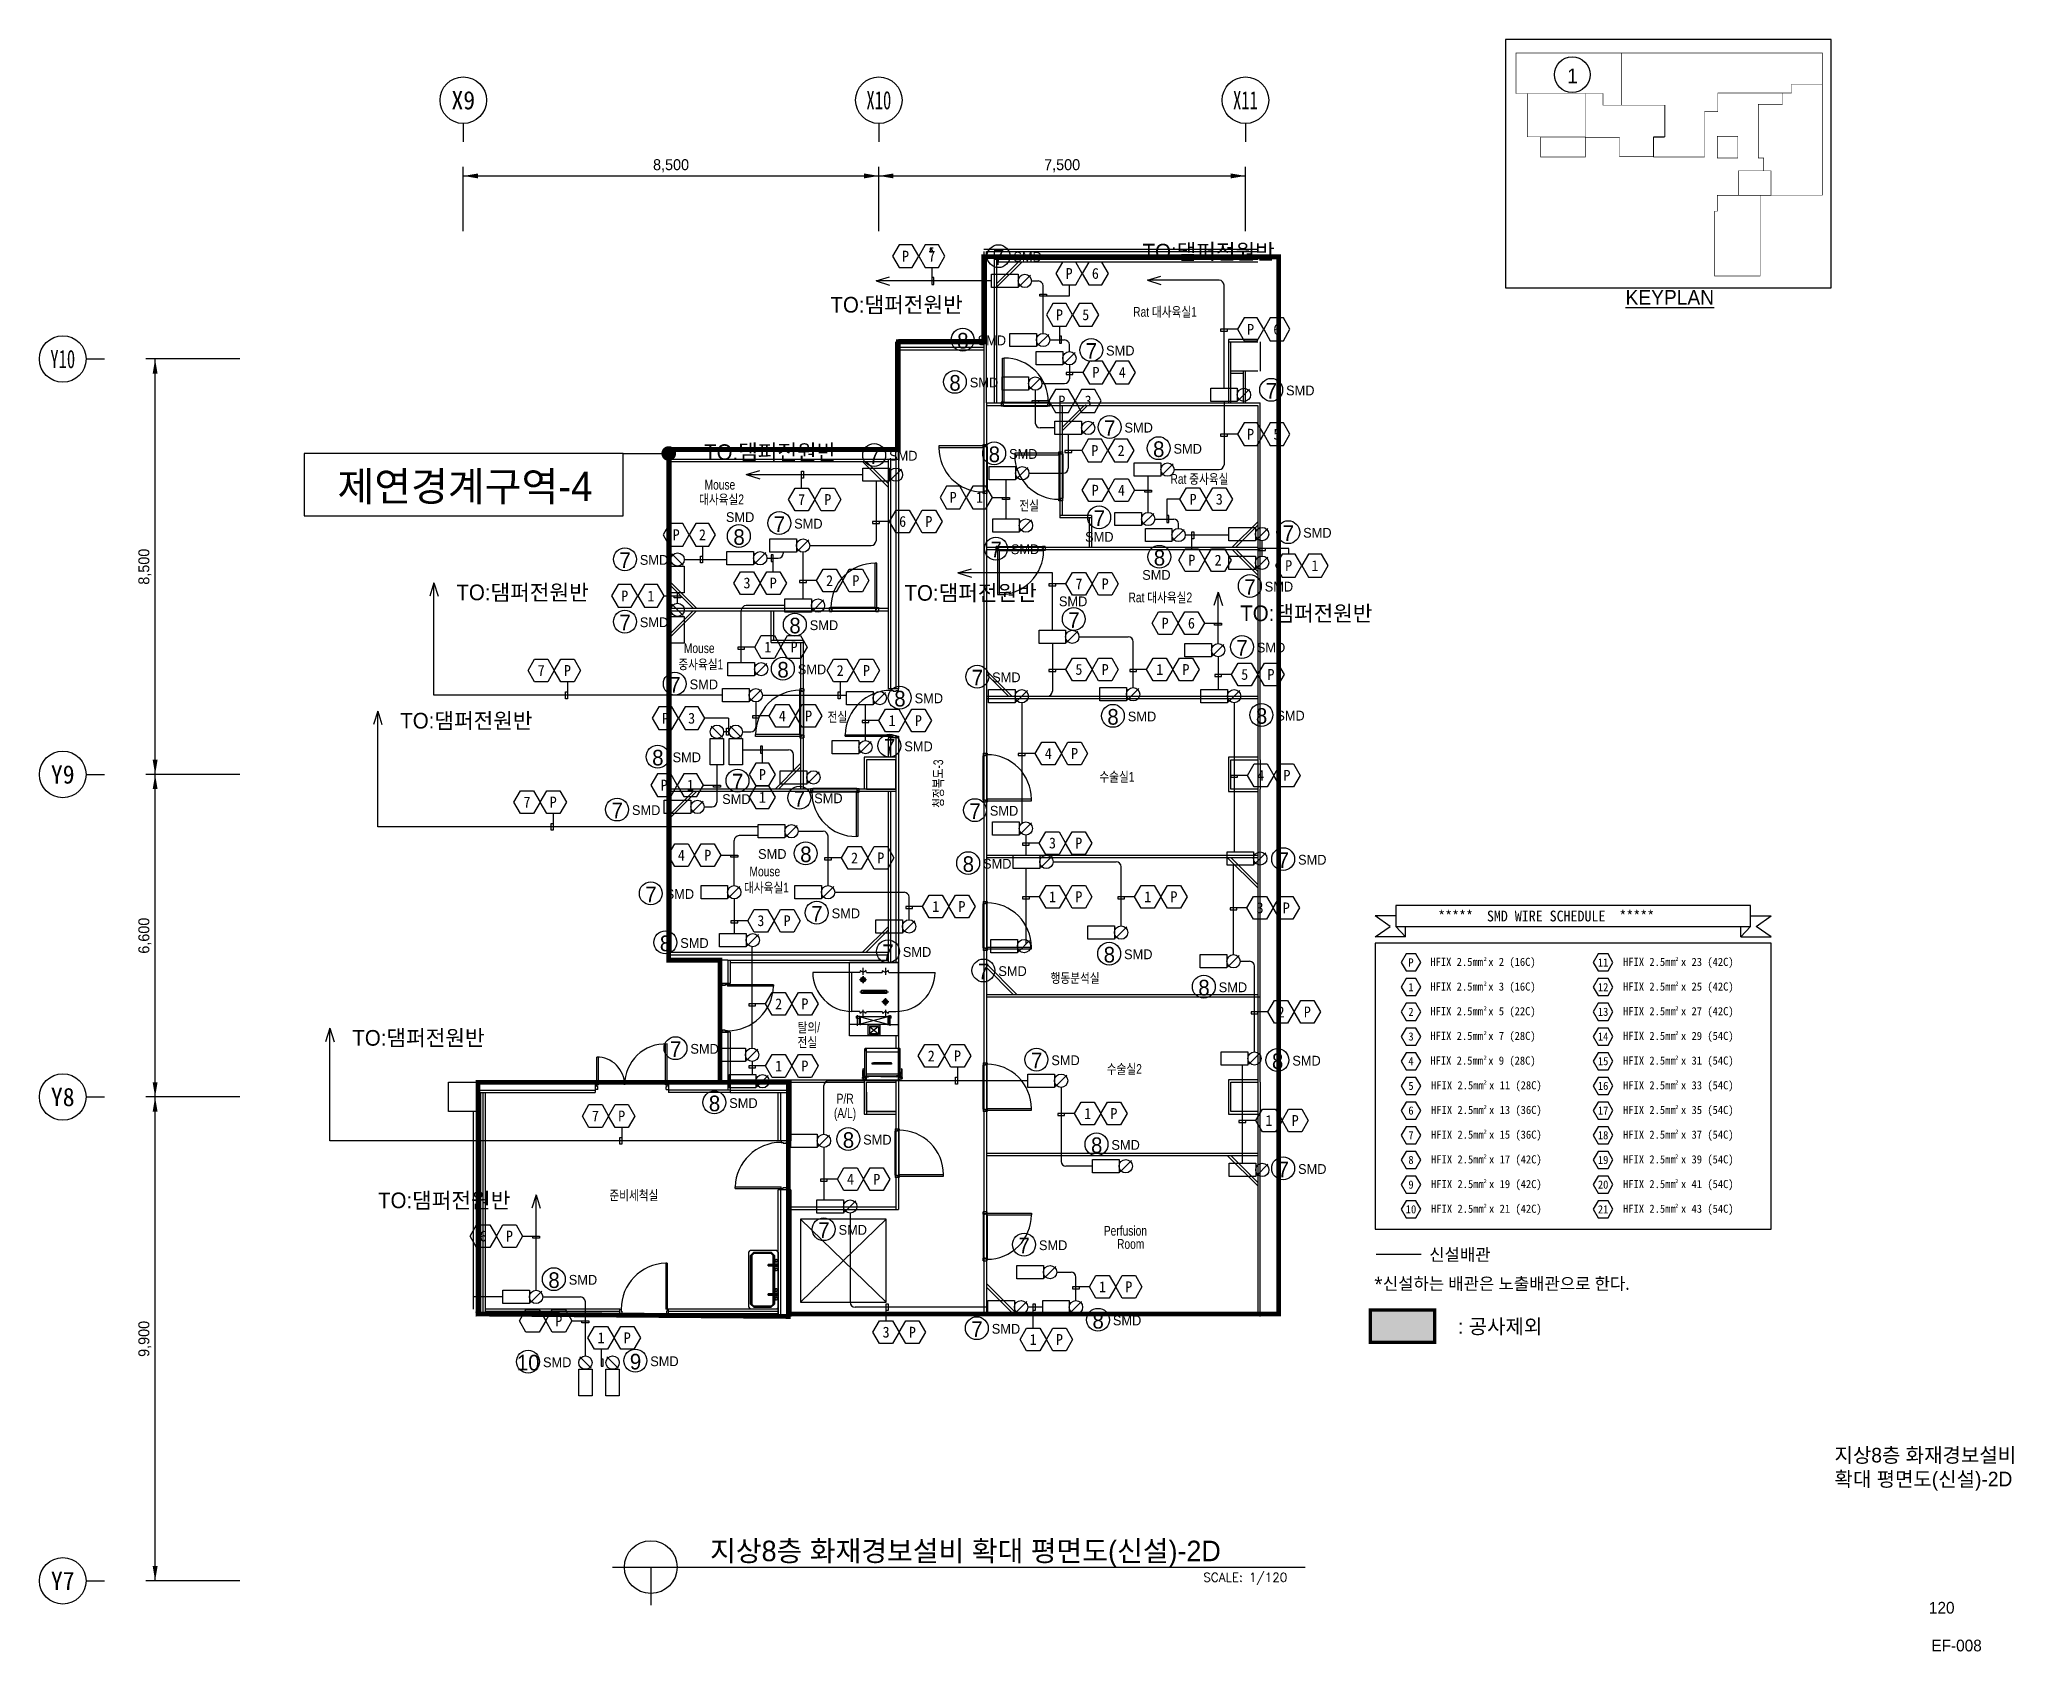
# Model space of a CAD drawing. Header units: millimetres. Extents: x 6878 to 47260, y 1455 to 34440.
import ezdxf
from ezdxf.enums import TextEntityAlignment as Align

# ---------------------------------------------------------------- set-up
doc = ezdxf.new("R2010")
doc.units = ezdxf.units.MM
doc.header["$LTSCALE"] = 120
doc.linetypes.add('HIDDEN', pattern=[9.525, 6.35, -3.175])
doc.linetypes.add('HIDDENX2', pattern=[0.75, 0.5, -0.25])
for name, color, linetype in [('1구역', 41, 'Continuous'), ('7', 7, 'Continuous'), ('ARCH', 9, 'Continuous'), ('DAMPER', 2, 'Continuous'), ('duct-si', 7, 'Continuous'), ('fire', 2, 'Continuous'), ('fire-l', 4, 'Continuous'), ('FIRE-NOTE', 7, 'Continuous'), ('FORM', 7, 'Continuous'), ('smd-f', 2, 'Continuous'), ('공사제외', 5, 'Continuous')]:
    doc.layers.add(name, color=color, linetype=linetype)
doc.styles.add('GHD', font='')
doc.styles.add('ghs', font='')
doc.styles.add('SIM', font='simplex_.ttf')
doc.styles.add('SUKWOO', font='malgun.ttf')
doc.styles.add('TEST', font='')
doc.styles.add('TT', font='')
doc.styles.add('돋움', font='')
doc.styles.add('울릉도l', font='')
doc.styles.add('울릉도M', font='HYWULM.TTF')
doc.styles.get('GHD').set_extended_font_data('Dotum')
doc.styles.get('ghs').set_extended_font_data('Dotum')
doc.styles.get('TEST').set_extended_font_data('Dotum')
doc.styles.get('TT').set_extended_font_data('Dotum')
doc.styles.get('돋움').set_extended_font_data('DotumChe')
doc.styles.get('울릉도l').set_extended_font_data('Dotum')

msp = doc.modelspace()

# ---------------------------------------------------------------- texts
at = {"layer": '7', "style": '울릉도M'}
for s, height, p in [('지상8층 화재경보설비', 300, (43597, 5324, 0)), ('확대 평면도(신설)-2D', 300, (43597, 4834, 0)), ('120', 240, (45529, 2231, 0)), ('EF-008', 240, (45580, 1458, 0))]:
    msp.add_text(s, height=height, dxfattribs=at).set_placement(p)
at = {"layer": 'ARCH', "color": 9, "style": 'GHD', "width": 0.8}
for s, p in [('Rat 대사육실1', (29251, 28766, 0)), ('Rat 중사육실', (30014, 25348, 0)), ('대사육실2', (20370, 24930, 0)), ('Mouse', (20483, 25230, 0)), ('전실', (26922, 24802, 0)), ('Rat 대사육실2', (29155, 22924, 0)), ('Mouse', (20060, 21885, 0)), ('중사육실1', (19947, 21554, 0)), ('전실', (23000, 20479, 0)), ('수술실1', (28560, 19254, 0)), ('Mouse', (21402, 17317, 0)), ('대사육실1', (21290, 16986, 0)), ('행동분석실', (27561, 15136, 0)), ('탈의/', (22386, 14125, 0)), ('전실', (22386, 13822, 0)), ('수술실2', (28710, 13276, 0)), ('(A/L)', (23130, 12373, 0)), ('P/R', (23185, 12668, 0)), ('준비세척실', (18535, 10690, 0)), ('Perfusion', (28650, 9965, 0)), ('Room', (28921, 9695, 0))]:
    msp.add_text(s, height=200, dxfattribs=at).set_placement(p)
msp.add_text('청정복도-3', height=200, rotation=90, dxfattribs=at).set_placement((25364, 18718, 0))
at = {"layer": 'ARCH', "color": 9, "char_height": 225, "attachment_point": 5, "style": '울릉도l'}
for s, insert in [('8,500', (19798, 31857, 0)), ('7,500', (27798, 31857, 0))]:
    msp.add_mtext(s, dxfattribs=dict(at, insert=insert))
at = {"layer": 'ARCH', "color": 9, "char_height": 225, "attachment_point": 5, "rotation": 90, "style": '울릉도l'}
for s, insert in [('8,500', (9034, 23652, 0)), ('6,600', (9034, 16102, 0)), ('9,900', (9034, 7852, 0))]:
    msp.add_mtext(s, dxfattribs=dict(at, insert=insert))
at = {"layer": 'fire', "style": '돋움'}
for s, height, p in [('P', 222, (24595, 30006, 0)), ('7', 222, (25133, 30006, 0)), ('P', 222, (27941, 29652, 0)), ('6', 222, (28478, 29652, 0)), ('P', 222, (27744, 28806, 0)), ('5', 222, (28281, 28806, 0)), ('P', 222, (31653, 28509, 0)), ('6', 222, (32190, 28509, 0)), ('P', 222, (28490, 27629, 0)), ('4', 222, (29028, 27629, 0)), ('P', 222, (27793, 27043, 0)), ('3', 222, (28330, 27043, 0)), ('P', 222, (31653, 26363, 0)), ('5', 222, (32190, 26363, 0)), ('P', 222, (28467, 26029, 0)), ('2', 222, (29004, 26029, 0)), ('7', 222, (22468, 25027, 0)), ('P', 222, (23005, 25027, 0)), ('P', 222, (25569, 25070, 0)), ('1', 222, (26106, 25070, 0)), ('P', 222, (28475, 25217, 0)), ('4', 222, (29012, 25217, 0)), ('P', 222, (30476, 25032, 0)), ('3', 222, (31013, 25032, 0)), ('6', 222, (24535, 24577, 0)), ('P', 222, (25072, 24577, 0)), ('P', 222, (19903, 24306, 0)), ('2', 222, (20440, 24306, 0)), ('P', 222, (30451, 23786, 0)), ('2', 222, (30988, 23786, 0)), ('3', 222, (21352, 23318, 0)), ('P', 222, (21889, 23318, 0)), ('2', 222, (23041, 23367, 0)), ('P', 222, (23579, 23367, 0)), ('P', 222, (32432, 23674, 0)), ('1', 222, (32969, 23674, 0)), ('P', 222, (18850, 23053, 0)), ('1', 222, (19387, 23053, 0)), ('7', 222, (28141, 23302, 0)), ('P', 222, (28679, 23302, 0)), ('P', 222, (29906, 22496, 0)), ('6', 222, (30443, 22496, 0)), ('1', 222, (21778, 22009, 0)), ('P', 222, (22315, 22009, 0)), ('7', 222, (17141, 21529, 0)), ('P', 222, (17678, 21529, 0)), ('2', 222, (23258, 21529, 0)), ('P', 222, (23796, 21529, 0)), ('5', 222, (28141, 21549, 0)), ('P', 222, (28679, 21549, 0)), ('1', 222, (29793, 21549, 0)), ('P', 222, (30330, 21549, 0)), ('5', 222, (31532, 21447, 0)), ('P', 222, (32070, 21447, 0)), ('P', 222, (19682, 20550, 0)), ('3', 222, (20219, 20550, 0)), ('4', 222, (22074, 20598, 0)), ('P', 222, (22612, 20598, 0)), ('1', 222, (24319, 20503, 0)), ('P', 222, (24857, 20503, 0)), ('4', 222, (27515, 19831, 0)), ('P', 222, (28052, 19831, 0)), ('P', 222, (21666, 19400, 0)), ('4', 222, (31860, 19383, 0)), ('P', 222, (32397, 19383, 0)), ('P', 222, (19656, 19183, 0)), ('1', 222, (20193, 19183, 0)), ('1', 222, (21666, 18935, 0)), ('7', 222, (16851, 18836, 0)), ('P', 222, (17388, 18836, 0)), ('4', 222, (20010, 17749, 0)), ('P', 222, (20548, 17749, 0)), ('2', 222, (23552, 17694, 0)), ('P', 222, (24089, 17694, 0)), ('3', 222, (27600, 17997, 0)), ('P', 222, (28137, 17997, 0)), ('1', 222, (27602, 16899, 0)), ('P', 222, (28140, 16899, 0)), ('1', 222, (29548, 16899, 0)), ('P', 222, (30085, 16899, 0)), ('1', 222, (25211, 16699, 0)), ('P', 222, (25748, 16699, 0)), ('3', 222, (31846, 16671, 0)), ('P', 222, (32384, 16671, 0)), ('3', 222, (21635, 16408, 0)), ('P', 222, (22172, 16408, 0)), ('P', 167, (34934, 15554, 0)), ('HFIX 2.5mm x 2 (16C)', 166.76, (36407, 15554, 0)), ('2', 83.4, (36452, 15628, 0)), ('11', 166.8, (38864, 15554, 0)), ('HFIX 2.5mm x 23 (42C)', 166.76, (40403, 15554, 0)), ('2', 83.4, (40373, 15628, 0)), ('1', 167, (34934, 15049, 0)), ('HFIX 2.5mm x 3 (16C)', 166.76, (36407, 15049, 0)), ('2', 83.4, (36452, 15123, 0)), ('12', 166.8, (38864, 15049, 0)), ('HFIX 2.5mm x 25 (42C)', 166.76, (40403, 15049, 0)), ('2', 83.4, (40373, 15123, 0)), ('2', 222, (21999, 14708, 0)), ('P', 222, (22536, 14708, 0)), ('2', 222, (32277, 14541, 0)), ('P', 222, (32814, 14541, 0)), ('2', 167, (34934, 14544, 0)), ('HFIX 2.5mm x 5 (22C)', 166.76, (36407, 14544, 0)), ('2', 83.4, (36452, 14618, 0)), ('13', 166.8, (38864, 14544, 0)), ('HFIX 2.5mm x 27 (42C)', 166.76, (40403, 14544, 0)), ('2', 83.4, (40373, 14618, 0)), ('HFIX 2.5mm x 7 (28C)', 166.76, (36407, 14039, 0)), ('2', 83.4, (36452, 14113, 0)), ('HFIX 2.5mm x 29 (54C)', 166.76, (40403, 14039, 0)), ('2', 83.4, (40373, 14113, 0)), ('2', 222, (25121, 13642, 0)), ('P', 222, (25658, 13642, 0)), ('3', 167, (34934, 14039, 0)), ('14', 166.8, (38864, 14039, 0)), ('1', 222, (21999, 13436, 0)), ('P', 222, (22536, 13436, 0)), ('4', 167, (34934, 13534, 0)), ('HFIX 2.5mm x 9 (28C)', 166.76, (36407, 13534, 0)), ('2', 83.4, (36452, 13608, 0)), ('15', 166.8, (38864, 13534, 0)), ('HFIX 2.5mm x 31 (54C)', 166.76, (40403, 13534, 0)), ('2', 83.4, (40373, 13608, 0)), ('5', 167, (34934, 13029, 0)), ('HFIX 2.5mm x 11 (28C)', 166.76, (36477, 13029, 0)), ('2', 83.4, (36452, 13103, 0)), ('16', 166.8, (38864, 13029, 0)), ('HFIX 2.5mm x 33 (54C)', 166.76, (40403, 13029, 0)), ('2', 83.4, (40373, 13103, 0)), ('P', 222, (18788, 12412, 0)), ('1', 222, (28320, 12463, 0)), ('P', 222, (28857, 12463, 0)), ('6', 167, (34934, 12524, 0)), ('HFIX 2.5mm x 13 (36C)', 166.76, (36477, 12524, 0)), ('2', 83.4, (36452, 12598, 0)), ('17', 166.8, (38864, 12524, 0)), ('HFIX 2.5mm x 35 (54C)', 166.76, (40403, 12524, 0)), ('2', 83.4, (40373, 12598, 0)), ('7', 222, (18251, 12412, 0)), ('1', 222, (32028, 12321, 0)), ('P', 222, (32566, 12321, 0)), ('HFIX 2.5mm x 15 (36C)', 166.76, (36477, 12019, 0)), ('2', 83.4, (36452, 12093, 0)), ('HFIX 2.5mm x 37 (54C)', 166.76, (40403, 12019, 0)), ('2', 83.4, (40373, 12093, 0)), ('7', 167, (34934, 12019, 0)), ('18', 166.8, (38864, 12019, 0)), ('8', 167, (34934, 11513, 0)), ('HFIX 2.5mm x 17 (42C)', 166.76, (36477, 11513, 0)), ('2', 83.4, (36452, 11587, 0)), ('19', 166.8, (38864, 11513, 0)), ('HFIX 2.5mm x 39 (54C)', 166.76, (40403, 11513, 0)), ('2', 83.4, (40373, 11587, 0)), ('4', 222, (23469, 11118, 0)), ('P', 222, (24006, 11118, 0)), ('9', 167, (34934, 11008, 0)), ('HFIX 2.5mm x 19 (42C)', 166.76, (36477, 11008, 0)), ('2', 83.4, (36452, 11082, 0)), ('20', 166.8, (38864, 11008, 0)), ('HFIX 2.5mm x 41 (54C)', 166.76, (40403, 11008, 0)), ('2', 83.4, (40373, 11082, 0)), ('10', 166.8, (34934, 10503, 0)), ('HFIX 2.5mm x 21 (42C)', 166.76, (36477, 10503, 0)), ('2', 83.4, (36452, 10577, 0)), ('21', 166.8, (38864, 10503, 0)), ('HFIX 2.5mm x 43 (54C)', 166.76, (40403, 10503, 0)), ('2', 83.4, (40373, 10577, 0)), ('6', 222, (15955, 9955, 0)), ('P', 222, (16492, 9955, 0)), ('1', 222, (28625, 8918, 0)), ('P', 222, (29162, 8918, 0)), ('P', 222, (17502, 8220, 0)), ('3', 222, (24197, 7989, 0)), ('P', 222, (24734, 7989, 0)), ('1', 222, (18366, 7874, 0)), ('P', 222, (18903, 7874, 0)), ('1', 222, (27206, 7839, 0)), ('P', 222, (27743, 7839, 0))]:
    msp.add_text(s, height=height, dxfattribs=at).set_placement(p, align=Align.MIDDLE)
at = {"layer": 'fire', "color": 3, "linetype": 'Continuous', "style": '돋움'}
msp.add_text('*****  SMD WIRE SCHEDULE  *****', height=220.59, dxfattribs=at).set_placement((35490, 16394, 0))
at = {"layer": 'fire', "style": 'SUKWOO'}
for s, p in [('신설배관', (35307, 9452, 0)), ('*신설하는 배관은 노출배관으로 한다.', (34179, 8858, 0))]:
    msp.add_text(s, height=250, dxfattribs=at).set_placement(p)
at = {"layer": 'FIRE-NOTE', "color": 6, "linetype": 'Continuous', "style": 'TT'}
msp.add_text('제연경계구역-4', height=600, dxfattribs=at).set_placement((15582, 25295, 0), align=Align.MIDDLE_CENTER)
at = {"layer": 'FORM', "color": 4, "style": 'GHD'}
msp.add_text('1', height=300, dxfattribs=at).set_placement((38237, 33695, 0), align=Align.MIDDLE)
for s, height, p in [('%%uKEYPLAN', 300, (39323, 29014, 0)), ('지상8층 화재경보설비 확대 평면도(신설)-2D', 420, (20596, 3303, 0))]:
    msp.add_text(s, height=height, dxfattribs=at).set_placement(p)
at = {"layer": 'FORM', "color": 2, "style": 'SIM'}
msp.add_text('SCALE: 1/120', height=180, dxfattribs=at).set_placement((32405, 3063, 0), align=Align.TOP_RIGHT)
at = {"layer": 'smd-f', "style": 'TT'}
for s, p in [('TO:댐퍼전원반', (30796, 30102, 0)), ('7', (26500, 29986, 0)), ('TO:댐퍼전원반', (24411, 29016, -1403)), ('8', (25767, 28276, 0)), ('7', (28396, 28066, 0)), ('8', (25607, 27414, 0)), ('7', (32078, 27251, 0)), ('7', (28772, 26490, 0)), ('TO:댐퍼전원반', (21826, 26000, -1453)), ('7', (23956, 25916, 0)), ('8', (26411, 25952, 0)), ('8', (29774, 26057, 0)), ('7', (22015, 24525, 0)), ('7', (28559, 24643, 0)), ('8', (21189, 24259, 0)), ('7', (32426, 24339, 0)), ('7', (18858, 23784, 0)), ('7', (26448, 24002, 0)), ('8', (29789, 23835, 0)), ('TO:댐퍼전원반', (16760, 23130, -1453)), ('TO:댐퍼전원반', (25926, 23120, -1453)), ('7', (31641, 23237, 0)), ('7', (18858, 22508, 0)), ('7', (28040, 22561, 0)), ('TO:댐퍼전원반', (32794, 22702, 0)), ('8', (22334, 22448, 0)), ('7', (31479, 21991, 0)), ('8', (22089, 21544, 0)), ('7', (26065, 21382, 0)), ('7', (19877, 21237, 0)), ('8', (24480, 20952, 0)), ('TO:댐퍼전원반', (15611, 20505, -1453)), ('8', (28839, 20580, 0)), ('8', (31878, 20598, 0)), ('8', (19528, 19745, 0)), ('7', (24269, 19969, 0)), ('7', (21160, 19254, 0)), ('7', (22425, 18905, 0)), ('7', (18696, 18664, 0)), ('7', (26018, 18651, 0)), ('8', (22556, 17767, 0)), ('7', (32323, 17649, 0)), ('8', (25879, 17567, 0)), ('7', (19387, 16948, 0)), ('7', (22782, 16552, 0)), ('8', (19685, 15945, 0)), ('7', (24238, 15762, 0)), ('8', (28764, 15714, 0)), ('7', (26192, 15370, 0)), ('8', (30700, 15039, 0)), ('TO:댐퍼전원반', (14631, 14015, -1453)), ('7', (19892, 13780, 0)), ('7', (27276, 13546, 0)), ('8', (32206, 13537, 0)), ('8', (20687, 12670, 0)), ('8', (23427, 11921, 0)), ('8', (28505, 11814, 0)), ('7', (32323, 11321, 0)), ('TO:댐퍼전원반', (15157, 10690, -1453)), ('7', (22924, 10076, 0)), ('7', (27021, 9761, 0)), ('8', (17404, 9054, 0)), ('7', (26056, 8051, 0)), ('8', (28535, 8223, 0)), ('10', (16876, 7366, 0)), ('9', (19071, 7387, 0))]:
    msp.add_text(s, height=320, dxfattribs=at).set_placement(p, align=Align.MIDDLE)
at = {"layer": 'smd-f', "style": 'ghs'}
for p in [(26801, 29893, 0), (26069, 28183, 0), (28697, 27973, 0), (25909, 27321, 0), (32379, 27158, 0), (29073, 26398, 0), (24257, 25823, 0), (26712, 25859, 0), (30076, 25964, 0), (20920, 24567, 0), (22316, 24432, 0), (28268, 24163, 0), (32728, 24246, 0), (19159, 23691, 0), (26749, 23909, 0), (29436, 23384, 0), (27732, 22843, 0), (31942, 23144, 0), (19159, 22415, 0), (22635, 22355, 0), (31781, 21898, 0), (22390, 21451, 0), (26366, 21289, 0), (20178, 21144, 0), (24781, 20859, 0), (29141, 20487, 0), (32179, 20505, 0), (19829, 19652, 0), (24570, 19876, 0), (20844, 18797, 0), (22726, 18813, 0), (18998, 18571, 0), (26319, 18558, 0), (21578, 17674, 0), (26180, 17474, 0), (32624, 17556, 0), (19688, 16855, 0), (23083, 16459, 0), (19986, 15852, 0), (24539, 15669, 0), (29065, 15621, 0), (26493, 15277, 0), (31001, 14946, 0), (20193, 13687, 0), (27577, 13453, 0), (32507, 13444, 0), (20988, 12577, 0), (23728, 11828, 0), (28806, 11721, 0), (32624, 11228, 0), (23225, 9983, 0), (27323, 9668, 0), (17705, 8961, 0), (26358, 7958, 0), (28836, 8130, 0), (17178, 7273, 0), (19372, 7294, 0)]:
    msp.add_text('SMD', height=200, dxfattribs=at).set_placement(p)
at = {"layer": '공사제외', "color": 3, "style": 'TEST'}
msp.add_text(': 공사제외', height=300, dxfattribs=at).set_placement((36758, 8110, 0), align=Align.MIDDLE)

# ---------------------------------------------------------------- blocks, each defined once
blk = doc.blocks.new('주열마킹$0$')
blk.add_line((0, 5), (0, 0))
blk.add_circle((0, 11.35), 6.35)
at = {"color": 3, "style": '돋움'}
blk.add_attdef('NO', text='', height=5, dxfattribs=at).set_placement((0, 11.35), align=Align.MIDDLE_CENTER)
blk = doc.blocks.new('*U2')
blk.add_line((0, 5), (0, 0))
blk.add_circle((0, 11.35), 6.35)
at = {"color": 3, "style": '돋움'}
blk.add_attdef('NO', text='', height=5, dxfattribs=at).set_placement((0, 11.35), align=Align.MIDDLE_CENTER)
blk = doc.blocks.new('e-22-1')
at = {"layer": 'DAMPER'}
blk.add_line((-5, 1), (-1, 1), dxfattribs=at)
at = {"layer": 'fire'}
for p, q in [((-5, -1), (-5, 1)), ((-1, 1), (-1, -1)), ((0.85, 0.85), (-0.85, -0.85)), ((-1, -1), (-5, -1))]:
    blk.add_line(p, q, dxfattribs=at)
blk.add_circle((0, 0), 1, dxfattribs=at)

# ---------------------------------------------------------------- hatches: boundary and pattern name
at = {"layer": '공사제외'}
h = msp.add_hatch(color=253, dxfattribs=at)
h.dxf.hatch_style = 1
h.paths.add_polyline_path([(34102, 8445), (35420, 8445), (35420, 7781), (34102, 7781)])

# ---------------------------------------------------------------- linework, layer by layer
at = {"layer": '1구역', "color": 1, "linetype": 'HIDDENX2', "ltscale": 7, "const_width": 10.5, "elevation": 0}
msp.add_lwpolyline([(37083, 34129), (37083, 33527), (37083, 33334), (38863, 33334), (38863, 33096), (39243, 33096), (39243, 34165), (37083, 34165)], close=True, dxfattribs=at)
at = {"layer": '1구역', "color": 4, "linetype": 'HIDDENX2', "ltscale": 7, "const_width": 10.5, "elevation": 0}
msp.add_lwpolyline([(40937, 32961), (41212, 32961), (41212, 33343), (42717, 33343), (42717, 33526), (43350, 33526), (43350, 34165), (39243, 34165), (39243, 33096), (40129, 33096), (40129, 32451), (39898, 32451), (39898, 32036), (40937, 32036), (40937, 32961)], dxfattribs=at)
at = {"layer": '1구역', "color": 5, "linetype": 'HIDDENX2', "ltscale": 7, "elevation": 0}
for points, const_width in [([(42717, 33343), (42717, 33526), (43350, 33526), (43350, 31255), (42297, 31255), (42297, 31753), (42150, 31753), (42150, 32015), (42040, 32015), (42040, 33112), (42533, 33112), (42533, 33343)], 10.5), ([(41630, 31255), (42297, 31250), (42297, 31753), (41630, 31753), (41630, 31249)], 10.5), ([(26198, 28252), (26198, 29996), (32228, 29993), (32228, 8362), (22198, 8362), (22198, 13102), (20798, 13102), (20798, 15602), (19748, 15602), (19748, 26052), (24448, 26052), (24448, 28252)], 100), ([(15848, 8362), (22198, 8312), (22198, 13102), (15848, 13102), (15849, 8311)], 100)]:
    msp.add_lwpolyline(points, close=True, dxfattribs=dict(at, const_width=const_width))
at = {"layer": '1구역', "color": 2, "linetype": 'HIDDENX2', "ltscale": 7, "const_width": 10.5, "elevation": 0}
msp.add_lwpolyline([(37314, 33334), (37314, 32448), (38498, 32448), (38498, 33334)], close=True, dxfattribs=at)
at = {"layer": '1구역', "color": 3, "linetype": 'HIDDENX2', "ltscale": 7, "const_width": 10.5, "elevation": 0}
for points in [[(38498, 33334), (38863, 33334), (38863, 33096), (40120, 33096), (40120, 32439), (39890, 32439), (39890, 32041), (39199, 32041), (39199, 32439), (38498, 32439)], [(37586, 32446), (38499, 32446), (38499, 32036), (37586, 32036)]]:
    msp.add_lwpolyline(points, close=True, dxfattribs=at)
at = {"layer": '1구역', "color": 4, "linetype": 'HIDDENX2', "ltscale": 7, "const_width": 10.5, "elevation": 0}
msp.add_lwpolyline([(41200, 32459), (41619, 32459), (41619, 32015), (41200, 32015)], close=True, dxfattribs=at)
at = {"layer": '1구역', "color": 3, "linetype": 'HIDDENX2', "ltscale": 7, "const_width": 10.5, "elevation": 0}
msp.add_lwpolyline([(41200, 30928), (41200, 31249), (42077, 31250), (42077, 29600), (41146, 29600), (41146, 30928), (41200, 30928)], dxfattribs=at)
at = {"layer": 'ARCH', "color": 1}
for p, q in [((15548, 30517, 0), (15548, 31835, 0)), ((15548, 31648, 0), (24048, 31648, 0)), ((24048, 30517, 0), (24048, 31835, 0)), ((24048, 30517, 0), (24048, 31835, 0)), ((24048, 31648, 0), (31548, 31648, 0)), ((31548, 30517, 0), (31548, 31835, 0)), ((10975, 27902, 0), (9056, 27902, 0)), ((9244, 19402, 0), (9244, 27902, 0)), ((10975, 19402, 0), (9056, 19402, 0)), ((10975, 19402, 0), (9056, 19402, 0)), ((9244, 12802, 0), (9244, 19402, 0)), ((10975, 12802, 0), (9056, 12802, 0)), ((10975, 12802, 0), (9056, 12802, 0)), ((9244, 2902, 0), (9244, 12802, 0)), ((10975, 2902, 0), (9056, 2902, 0))]:
    msp.add_line(p, q, dxfattribs=at)
at = {"layer": 'ARCH', "color": 9}
for p, q in [((25127, 30167, 0), (25098, 30167, 0)), ((25098, 30167, 0), (25098, 30087, 0)), ((25098, 30152, 0), (25098, 30102, 0)), ((25098, 30152, 0), (25098, 30102, 0)), ((25098, 30152, 0), (25098, 30102, 0)), ((25148, 30087, 0), (25098, 30087, 0)), ((25127, 30131, 0), (25127, 30167, 0)), ((25162, 30167, 0), (25127, 30167, 0)), ((25148, 30131, 0), (25127, 30131, 0)), ((25148, 30087, 0), (25148, 30131, 0)), ((26198, 30152, 0), (31798, 30152, 0)), ((26198, 30102, 0), (26198, 28092, 0)), ((26248, 27002, 0), (26248, 30102, 0)), ((26248, 30102, 0), (31798, 30102, 0)), ((26408, 30102, 0), (26408, 27002, 0)), ((26408, 29942, 0), (31798, 29942, 0)), ((26458, 29942, 0), (26458, 27002, 0)), ((26908, 29892, 0), (26458, 29442, 0)), ((26978, 29892, 0), (26458, 29371, 0)), ((26458, 29892, 0), (31798, 29892, 0)), ((24448, 28302, 0), (26198, 28302, 0)), ((24448, 25852, 0), (24448, 28302, 0)), ((31798, 28302, 0), (31198, 28302, 0)), ((31198, 28302, 0), (31198, 27002, 0)), ((24398, 28252, 0), (24398, 28252, 0)), ((24398, 25852, 0), (24398, 28252, 0)), ((24448, 28252, 0), (26198, 28252, 0)), ((24448, 28142, 0), (26198, 28142, 0)), ((24448, 28092, 0), (26198, 28092, 0)), ((26198, 28092, 0), (26198, 11602, 0)), ((26577, 27017, 0), (26577, 27922, 0)), ((26577, 27922, 0), (26612, 27922, 0)), ((26612, 27017, 0), (26612, 27922, 0)), ((31198, 28252, 0), (31798, 28252, 0)), ((31248, 27002, 0), (31248, 28252, 0)), ((31248, 28252, 0), (31798, 28252, 0)), ((31248, 27652, 0), (31248, 28252, 0)), ((31248, 28252, 0), (31798, 28252, 0)), ((31248, 27652, 0), (31248, 28252, 0)), ((31848, 28252, 0), (31848, 27652, 0)), ((31848, 28252, 0), (31848, 27652, 0)), ((31798, 27652, 0), (31248, 27652, 0)), ((31798, 27652, 0), (31248, 27652, 0)), ((31548, 27652, 0), (31248, 27652, 0)), ((31498, 27602, 0), (31248, 27602, 0)), ((31498, 27652, 0), (31498, 27002, 0)), ((31548, 27002, 0), (31548, 27652, 0)), ((26248, 27002, 0), (26248, 11602, 0)), ((26248, 27002, 0), (31848, 27002, 0)), ((26248, 26952, 0), (31798, 26952, 0)), ((26577, 27017, 0), (26548, 27017, 0)), ((26548, 27017, 0), (26548, 26937, 0)), ((26548, 27002, 0), (26548, 26952, 0)), ((26548, 27002, 0), (26548, 26952, 0)), ((26598, 26937, 0), (26548, 26937, 0)), ((26577, 26981, 0), (26577, 27017, 0)), ((26612, 27017, 0), (26577, 27017, 0)), ((26598, 26981, 0), (26577, 26981, 0)), ((26598, 26937, 0), (26598, 26981, 0)), ((26598, 26937, 0), (27498, 26937, 0)), ((26612, 27017, 0), (27518, 27017, 0)), ((27498, 26981, 0), (27498, 26937, 0)), ((27518, 26981, 0), (27498, 26981, 0)), ((27518, 26981, 0), (27498, 26981, 0)), ((27548, 26937, 0), (27498, 26937, 0)), ((27518, 27017, 0), (27518, 26981, 0)), ((27548, 27017, 0), (27518, 27017, 0)), ((27548, 26937, 0), (27548, 27017, 0)), ((27548, 26952, 0), (27548, 27002, 0)), ((27748, 26952, 0), (27748, 24652, 0)), ((27798, 26952, 0), (27798, 24702, 0)), ((28248, 26952, 0), (27798, 26502, 0)), ((28318, 26952, 0), (27798, 26431, 0)), ((31798, 26952, 0), (31798, 19102, 0)), ((31848, 19702, 0), (31848, 27002, 0)), ((19748, 26052, 0), (24198, 26052, 0)), ((19748, 26052, 0), (24198, 26052, 0)), ((19748, 25852, 0), (24398, 25852, 0)), ((19748, 25852, 0), (24398, 25852, 0)), ((19748, 15602, 0), (19748, 25852, 0)), ((19798, 15762, 0), (19798, 25852, 0)), ((19798, 25852, 0), (24398, 25852, 0)), ((24238, 25852, 0), (24238, 21152, 0)), ((24238, 25852, 0), (24448, 25852, 0)), ((24288, 25852, 0), (24288, 21152, 0)), ((24398, 25852, 0), (24398, 21152, 0)), ((24448, 25852, 0), (24448, 21152, 0)), ((26183, 26123, 0), (25277, 26123, 0)), ((25277, 26123, 0), (25277, 26087, 0)), ((26183, 26087, 0), (25277, 26087, 0)), ((26183, 26123, 0), (26183, 26152, 0)), ((26183, 26152, 0), (26263, 26152, 0)), ((26219, 26123, 0), (26183, 26123, 0)), ((26183, 26087, 0), (26183, 26123, 0)), ((26183, 26087, 0), (26183, 25181, 0)), ((26198, 26152, 0), (26248, 26152, 0)), ((26198, 26152, 0), (26248, 26152, 0)), ((26219, 26102, 0), (26219, 26123, 0)), ((26263, 26102, 0), (26219, 26102, 0)), ((26263, 26102, 0), (26263, 26152, 0)), ((26263, 26102, 0), (26263, 25202, 0)), ((27733, 25973, 0), (26827, 25973, 0)), ((26827, 25973, 0), (26827, 25937, 0)), ((27733, 25937, 0), (26827, 25937, 0)), ((27733, 25973, 0), (27733, 26002, 0)), ((27733, 26002, 0), (27813, 26002, 0)), ((27769, 25973, 0), (27733, 25973, 0)), ((27733, 25937, 0), (27733, 25973, 0)), ((27733, 25937, 0), (27733, 25031, 0)), ((27748, 26002, 0), (27798, 26002, 0)), ((27748, 26002, 0), (27798, 26002, 0)), ((27769, 25952, 0), (27769, 25973, 0)), ((27813, 25952, 0), (27769, 25952, 0)), ((27813, 25952, 0), (27813, 26002, 0)), ((27813, 25952, 0), (27813, 25052, 0)), ((19798, 25802, 0), (24238, 25802, 0)), ((23717, 25802, 0), (24238, 25281, 0)), ((23788, 25802, 0), (24238, 25352, 0)), ((26183, 25181, 0), (26219, 25181, 0)), ((26183, 25152, 0), (26183, 25181, 0)), ((26263, 25152, 0), (26183, 25152, 0)), ((26248, 25152, 0), (26198, 25152, 0)), ((26219, 25202, 0), (26263, 25202, 0)), ((26219, 25181, 0), (26219, 25202, 0)), ((26219, 25181, 0), (26219, 25202, 0)), ((26263, 25152, 0), (26263, 25202, 0)), ((27769, 25052, 0), (27813, 25052, 0)), ((27769, 25031, 0), (27769, 25052, 0)), ((27769, 25031, 0), (27769, 25052, 0)), ((27813, 25002, 0), (27813, 25052, 0)), ((27733, 25031, 0), (27769, 25031, 0)), ((27733, 25002, 0), (27733, 25031, 0)), ((27813, 25002, 0), (27733, 25002, 0)), ((27798, 25002, 0), (27748, 25002, 0)), ((28398, 24702, 0), (27748, 24702, 0)), ((28398, 24652, 0), (27748, 24652, 0)), ((28348, 24652, 0), (28348, 24052, 0)), ((28398, 24702, 0), (28398, 24052, 0)), ((31277, 24052, 0), (31798, 24573, 0)), ((31348, 24052, 0), (31798, 24502, 0)), ((26248, 24052, 0), (31798, 24052, 0)), ((26248, 24002, 0), (31798, 24002, 0)), ((26448, 23987, 0), (26448, 24067, 0)), ((26498, 24067, 0), (26448, 24067, 0)), ((26448, 24002, 0), (26448, 24052, 0)), ((26448, 24002, 0), (26448, 24052, 0)), ((26477, 23987, 0), (26448, 23987, 0)), ((26477, 24023, 0), (26477, 23987, 0)), ((26498, 24023, 0), (26477, 24023, 0)), ((26477, 23987, 0), (26477, 23082, 0)), ((26512, 23987, 0), (26477, 23987, 0)), ((26498, 24067, 0), (26498, 24023, 0)), ((26498, 24067, 0), (27398, 24067, 0)), ((26512, 23987, 0), (26512, 23082, 0)), ((26512, 23987, 0), (27418, 23987, 0)), ((27398, 24023, 0), (27398, 24067, 0)), ((27448, 24067, 0), (27398, 24067, 0)), ((27418, 24023, 0), (27398, 24023, 0)), ((27418, 24023, 0), (27398, 24023, 0)), ((27418, 23987, 0), (27418, 24023, 0)), ((27448, 23987, 0), (27418, 23987, 0)), ((27448, 24067, 0), (27448, 23987, 0)), ((27448, 24052, 0), (27448, 24002, 0)), ((31277, 24002, 0), (31798, 23481, 0)), ((31348, 24002, 0), (31798, 23552, 0)), ((23973, 22817, 0), (23973, 23722, 0)), ((24008, 23722, 0), (23973, 23722, 0)), ((24008, 22817, 0), (24008, 23722, 0)), ((20318, 22802, 0), (19798, 23323, 0)), ((20248, 22802, 0), (19798, 23252, 0)), ((26477, 23082, 0), (26512, 23082, 0)), ((19798, 22802, 0), (24238, 22802, 0)), ((19798, 22752, 0), (24238, 22752, 0)), ((20248, 22752, 0), (19798, 22302, 0)), ((20318, 22752, 0), (19798, 22231, 0)), ((21848, 22102, 0), (21848, 22752, 0)), ((21898, 22152, 0), (21898, 22752, 0)), ((23038, 22817, 0), (23067, 22817, 0)), ((23038, 22737, 0), (23038, 22817, 0)), ((23038, 22752, 0), (23038, 22802, 0)), ((23038, 22737, 0), (23088, 22737, 0)), ((23067, 22817, 0), (23067, 22781, 0)), ((23973, 22817, 0), (23067, 22817, 0)), ((23067, 22781, 0), (23088, 22781, 0)), ((23067, 22781, 0), (23088, 22781, 0)), ((23088, 22781, 0), (23088, 22737, 0)), ((23988, 22737, 0), (23088, 22737, 0)), ((23973, 22817, 0), (24008, 22817, 0)), ((23988, 22781, 0), (24008, 22781, 0)), ((23988, 22737, 0), (23988, 22781, 0)), ((23988, 22737, 0), (24038, 22737, 0)), ((24008, 22817, 0), (24038, 22817, 0)), ((24008, 22781, 0), (24008, 22817, 0)), ((24038, 22817, 0), (24038, 22737, 0)), ((24038, 22802, 0), (24038, 22752, 0)), ((24038, 22802, 0), (24038, 22752, 0)), ((21848, 22152, 0), (22498, 22152, 0)), ((21848, 22102, 0), (22498, 22102, 0)), ((22448, 22102, 0), (22448, 19102, 0)), ((22498, 22152, 0), (22498, 19102, 0)), ((26768, 21002, 0), (26248, 21523, 0)), ((26698, 21002, 0), (26248, 21452, 0)), ((22433, 21152, 0), (22433, 21123, 0)), ((22513, 21152, 0), (22433, 21152, 0)), ((22433, 21123, 0), (22469, 21123, 0)), ((22433, 20217, 0), (22433, 21123, 0)), ((22498, 21152, 0), (22448, 21152, 0)), ((22469, 21123, 0), (22469, 21102, 0)), ((22469, 21123, 0), (22469, 21102, 0)), ((22469, 21102, 0), (22513, 21102, 0)), ((22513, 21152, 0), (22513, 21102, 0)), ((22513, 20202, 0), (22513, 21102, 0)), ((24448, 21152, 0), (24238, 21152, 0)), ((24448, 21152, 0), (24293, 21152, 0)), ((24298, 21152, 0), (24298, 21122, 0)), ((24298, 21122, 0), (24343, 21122, 0)), ((24343, 21122, 0), (24343, 21107, 0)), ((24343, 21107, 0), (24403, 21107, 0)), ((24403, 21107, 0), (24403, 21122, 0)), ((24403, 21122, 0), (24448, 21122, 0)), ((24448, 21122, 0), (24448, 21152, 0)), ((26248, 21002, 0), (31798, 21002, 0)), ((26248, 20952, 0), (31798, 20952, 0)), ((22433, 20217, 0), (21527, 20217, 0)), ((21527, 20181, 0), (21527, 20217, 0)), ((22433, 20217, 0), (22433, 20181, 0)), ((22469, 20202, 0), (22469, 20181, 0)), ((22513, 20202, 0), (22469, 20202, 0)), ((22513, 20202, 0), (22513, 20152, 0)), ((23358, 20212, 0), (24298, 20212, 0)), ((23358, 20182, 0), (23358, 20212, 0)), ((24298, 20182, 0), (24298, 20212, 0)), ((24343, 20182, 0), (24343, 20197, 0)), ((24343, 20197, 0), (24403, 20197, 0)), ((24403, 20197, 0), (24403, 20182, 0)), ((22433, 20181, 0), (21527, 20181, 0)), ((22433, 20181, 0), (22433, 20152, 0)), ((22469, 20181, 0), (22433, 20181, 0)), ((22433, 20152, 0), (22513, 20152, 0)), ((22448, 20152, 0), (22498, 20152, 0)), ((22448, 20152, 0), (22498, 20152, 0)), ((23358, 20182, 0), (24298, 20182, 0)), ((24238, 20152, 0), (24238, 19752, 0)), ((24448, 20152, 0), (24238, 20152, 0)), ((24288, 20152, 0), (24288, 19752, 0)), ((24453, 20152, 0), (24293, 20152, 0)), ((24298, 20152, 0), (24298, 20182, 0)), ((24298, 20182, 0), (24343, 20182, 0)), ((24398, 20152, 0), (24398, 15552, 0)), ((24403, 20182, 0), (24448, 20182, 0)), ((24448, 20182, 0), (24448, 20152, 0)), ((24448, 20152, 0), (24448, 15552, 0)), ((26183, 19834, 0), (26263, 19834, 0)), ((26183, 19834, 0), (26183, 19784, 0)), ((26198, 19834, 0), (26248, 19834, 0)), ((26227, 19805, 0), (26227, 19784, 0)), ((26263, 19805, 0), (26227, 19805, 0)), ((26227, 19805, 0), (26227, 19784, 0)), ((26263, 19834, 0), (26263, 19805, 0)), ((26263, 18899, 0), (26263, 19805, 0)), ((21927, 19102, 0), (22448, 19623, 0)), ((21998, 19102, 0), (22448, 19552, 0)), ((24398, 19752, 0), (23748, 19752, 0)), ((23748, 19752, 0), (23748, 19102, 0)), ((24398, 19702, 0), (23798, 19702, 0)), ((23798, 19702, 0), (23798, 19102, 0)), ((24398, 19702, 0), (23798, 19702, 0)), ((23798, 19702, 0), (23798, 19102, 0)), ((24398, 19702, 0), (24398, 19102, 0)), ((24398, 19102, 0), (24398, 19702, 0)), ((26227, 19784, 0), (26183, 19784, 0)), ((26183, 18884, 0), (26183, 19784, 0)), ((31798, 19752, 0), (31198, 19752, 0)), ((31198, 19752, 0), (31198, 19052, 0)), ((31248, 19702, 0), (31798, 19702, 0)), ((31248, 19102, 0), (31248, 19702, 0)), ((31248, 19702, 0), (31798, 19702, 0)), ((31248, 19102, 0), (31248, 19702, 0)), ((31248, 19702, 0), (31798, 19702, 0)), ((31248, 19102, 0), (31248, 19702, 0)), ((31848, 19702, 0), (31848, 19102, 0)), ((31848, 19702, 0), (31848, 19102, 0)), ((24398, 19102, 0), (19798, 19102, 0)), ((24398, 19052, 0), (19798, 19052, 0)), ((20248, 19052, 0), (19798, 18602, 0)), ((20318, 19052, 0), (19798, 18531, 0)), ((22648, 19117, 0), (22648, 19037, 0)), ((22648, 19117, 0), (22698, 19117, 0)), ((22648, 19102, 0), (22648, 19052, 0)), ((22648, 19037, 0), (22677, 19037, 0)), ((22677, 19073, 0), (22698, 19073, 0)), ((22677, 19037, 0), (22677, 19073, 0)), ((22677, 19073, 0), (22698, 19073, 0)), ((23583, 19037, 0), (22677, 19037, 0)), ((22698, 19073, 0), (22698, 19117, 0)), ((23598, 19117, 0), (22698, 19117, 0)), ((23583, 19037, 0), (23583, 18132, 0)), ((23583, 19037, 0), (23618, 19037, 0)), ((23598, 19117, 0), (23598, 19073, 0)), ((23598, 19117, 0), (23648, 19117, 0)), ((23598, 19073, 0), (23618, 19073, 0)), ((23618, 19073, 0), (23618, 19037, 0)), ((23618, 19037, 0), (23648, 19037, 0)), ((23618, 19037, 0), (23618, 18132, 0)), ((23648, 19037, 0), (23648, 19117, 0)), ((23648, 19052, 0), (23648, 19102, 0)), ((23648, 19052, 0), (23648, 19102, 0)), ((23798, 19102, 0), (24398, 19102, 0)), ((24238, 19052, 0), (24238, 15552, 0)), ((24288, 19052, 0), (24288, 15552, 0)), ((31198, 19052, 0), (31798, 19052, 0)), ((31798, 19102, 0), (31248, 19102, 0)), ((31798, 19102, 0), (31248, 19102, 0)), ((31798, 19102, 0), (31248, 19102, 0)), ((31798, 19102, 0), (31798, 12502, 0)), ((31848, 13102, 0), (31848, 19102, 0)), ((26183, 18884, 0), (26227, 18884, 0)), ((26183, 18884, 0), (26183, 18834, 0)), ((26263, 18834, 0), (26183, 18834, 0)), ((26248, 18834, 0), (26198, 18834, 0)), ((26248, 18834, 0), (26198, 18834, 0)), ((26227, 18884, 0), (26227, 18864, 0)), ((26227, 18864, 0), (26263, 18864, 0)), ((26263, 18899, 0), (27168, 18899, 0)), ((26263, 18899, 0), (26263, 18864, 0)), ((26263, 18864, 0), (26263, 18834, 0)), ((26263, 18864, 0), (27168, 18864, 0)), ((27168, 18864, 0), (27168, 18899, 0)), ((23618, 18132, 0), (23583, 18132, 0)), ((26248, 17752, 0), (31798, 17752, 0)), ((26248, 17702, 0), (31798, 17702, 0)), ((31177, 17702, 0), (31798, 17081, 0)), ((31248, 17702, 0), (31798, 17152, 0)), ((26183, 16802, 0), (26263, 16802, 0)), ((26183, 16802, 0), (26183, 16752, 0)), ((26227, 16752, 0), (26183, 16752, 0)), ((26183, 15852, 0), (26183, 16752, 0)), ((26198, 16802, 0), (26248, 16802, 0)), ((26227, 16773, 0), (26227, 16752, 0)), ((26263, 16773, 0), (26227, 16773, 0)), ((26227, 16773, 0), (26227, 16752, 0)), ((26263, 16802, 0), (26263, 16773, 0)), ((26263, 15867, 0), (26263, 16773, 0)), ((23717, 15762, 0), (24238, 16283, 0)), ((23788, 15762, 0), (24238, 16212, 0)), ((19748, 15762, 0), (24238, 15762, 0)), ((26183, 15852, 0), (26227, 15852, 0)), ((26183, 15852, 0), (26183, 15802, 0)), ((26263, 15802, 0), (26183, 15802, 0)), ((26248, 15802, 0), (26198, 15802, 0)), ((26248, 15802, 0), (26198, 15802, 0)), ((26227, 15852, 0), (26227, 15831, 0)), ((26227, 15831, 0), (26263, 15831, 0)), ((26263, 15867, 0), (27168, 15867, 0)), ((26263, 15867, 0), (26263, 15831, 0)), ((26263, 15831, 0), (26263, 15802, 0)), ((26263, 15831, 0), (27168, 15831, 0)), ((27168, 15831, 0), (27168, 15867, 0)), ((19748, 15712, 0), (21008, 15712, 0)), ((19748, 15712, 0), (19748, 15602, 0)), ((20958, 15602, 0), (19748, 15602, 0)), ((20798, 15602, 0), (20798, 15127, 0)), ((20958, 15602, 0), (20958, 15127, 0)), ((20958, 15602, 0), (24238, 15602, 0)), ((21008, 15712, 0), (24238, 15712, 0)), ((21008, 15602, 0), (21008, 15127, 0)), ((21008, 15552, 0), (24448, 15552, 0)), ((23497, 15352, 0), (22697, 15352, 0)), ((23448, 14052, 0), (23448, 15552, 0)), ((24448, 15552, 0), (23448, 15552, 0)), ((23448, 14319, 0), (23448, 15552, 0)), ((23497, 14552, 0), (23497, 15352, 0)), ((23659, 15352, 0), (23497, 15352, 0)), ((23725, 15301, 0), (23725, 15447, 0)), ((23796, 15352, 0), (24115, 15352, 0)), ((24182, 15446, 0), (24182, 15300, 0)), ((24251, 15352, 0), (24398, 15352, 0)), ((24398, 15352, 0), (25198, 15352, 0)), ((24448, 14052, 0), (24448, 15552, 0)), ((24448, 15552, 0), (24448, 10502, 0)), ((26868, 14902, 0), (26248, 15523, 0)), ((26798, 14902, 0), (26248, 15452, 0)), ((20958, 15127, 0), (20798, 15127, 0)), ((20803, 15127, 0), (20953, 15127, 0)), ((20803, 15097, 0), (20803, 15127, 0)), ((20803, 15127, 0), (20953, 15127, 0)), ((20803, 15097, 0), (20803, 15127, 0)), ((20848, 15097, 0), (20803, 15097, 0)), ((20848, 15097, 0), (20803, 15097, 0)), ((20848, 15082, 0), (20848, 15097, 0)), ((20848, 15082, 0), (20848, 15097, 0)), ((20908, 15082, 0), (20848, 15082, 0)), ((20908, 15082, 0), (20848, 15082, 0)), ((20953, 15097, 0), (20908, 15097, 0)), ((20908, 15097, 0), (20908, 15082, 0)), ((20953, 15097, 0), (20908, 15097, 0)), ((20908, 15097, 0), (20908, 15082, 0)), ((20953, 15127, 0), (20953, 15097, 0)), ((20953, 15127, 0), (20953, 15097, 0)), ((21893, 15097, 0), (20953, 15097, 0)), ((20953, 15097, 0), (20953, 15067, 0)), ((21893, 15097, 0), (20953, 15097, 0)), ((20953, 15097, 0), (20953, 15067, 0)), ((21893, 15067, 0), (20953, 15067, 0)), ((21893, 15067, 0), (20953, 15067, 0)), ((21008, 15127, 0), (20958, 15127, 0)), ((21893, 15097, 0), (21893, 15067, 0)), ((21893, 15097, 0), (21893, 15067, 0)), ((23798, 15202, 0), (23652, 15202, 0)), ((23657, 14952, 0), (24244, 14952, 0)), ((23694, 14985, 0), (24207, 14985, 0)), ((23694, 14919, 0), (23694, 14985, 0)), ((23725, 15129, 0), (23725, 15275, 0)), ((23725, 15275, 0), (23725, 15129, 0)), ((23740, 14919, 0), (23740, 14985, 0)), ((23751, 14973, 0), (24150, 14973, 0)), ((23751, 14931, 0), (23751, 14973, 0)), ((24150, 14973, 0), (24150, 14931, 0)), ((24161, 14985, 0), (24161, 14919, 0)), ((24207, 14985, 0), (24207, 14919, 0)), ((23658, 14552, 0), (23497, 14552, 0)), ((24207, 14919, 0), (23694, 14919, 0)), ((23725, 14442, 0), (23725, 14588, 0)), ((24150, 14931, 0), (23751, 14931, 0)), ((23794, 14552, 0), (24117, 14552, 0)), ((24255, 14749, 0), (24109, 14749, 0)), ((24182, 14821, 0), (24182, 14676, 0)), ((24182, 14676, 0), (24182, 14821, 0)), ((24182, 14588, 0), (24182, 14442, 0)), ((24253, 14552, 0), (24398, 14552, 0)), ((26248, 14902, 0), (31798, 14902, 0)), ((26248, 14852, 0), (31848, 14852, 0)), ((20848, 14157, 0), (20803, 14157, 0)), ((20803, 14157, 0), (20803, 14127, 0)), ((20848, 14157, 0), (20803, 14157, 0)), ((20803, 14157, 0), (20803, 14127, 0)), ((20908, 14172, 0), (20848, 14172, 0)), ((20848, 14172, 0), (20848, 14157, 0)), ((20908, 14172, 0), (20848, 14172, 0)), ((20848, 14172, 0), (20848, 14157, 0)), ((20908, 14157, 0), (20908, 14172, 0)), ((20908, 14157, 0), (20908, 14172, 0)), ((20953, 14157, 0), (20908, 14157, 0)), ((20953, 14157, 0), (20908, 14157, 0)), ((20953, 14127, 0), (20953, 14157, 0)), ((20953, 14127, 0), (20953, 14157, 0)), ((23664, 14285, 0), (23448, 14285, 0)), ((23593, 14417, 0), (23593, 14455, 0)), ((23593, 14455, 0), (23664, 14455, 0)), ((23593, 14417, 0), (23633, 14417, 0)), ((23613, 14257, 0), (23613, 14479, 0)), ((23633, 14404, 0), (23633, 14417, 0)), ((24253, 14445, 0), (23643, 14445, 0)), ((23643, 14445, 0), (23643, 14295, 0)), ((23643, 14295, 0), (24253, 14295, 0)), ((23663, 14445, 0), (24233, 14295, 0)), ((24233, 14445, 0), (23663, 14295, 0)), ((23663, 14445, 0), (23663, 14295, 0)), ((23664, 14285, 0), (23664, 14270, 0)), ((23828, 14066, 0), (23828, 14277, 0)), ((23828, 14277, 0), (24068, 14277, 0)), ((23858, 14247, 0), (23858, 14096, 0)), ((23858, 14247, 0), (24038, 14096, 0)), ((24038, 14247, 0), (23858, 14096, 0)), ((23858, 14247, 0), (24038, 14247, 0)), ((24038, 14247, 0), (24038, 14096, 0)), ((24068, 14277, 0), (24068, 14066, 0)), ((24303, 14455, 0), (24231, 14455, 0)), ((24231, 14285, 0), (24448, 14285, 0)), ((24231, 14285, 0), (24231, 14270, 0)), ((24233, 14445, 0), (24233, 14295, 0)), ((24253, 14445, 0), (24253, 14295, 0)), ((24303, 14417, 0), (24263, 14417, 0)), ((24263, 14404, 0), (24263, 14417, 0)), ((24283, 14257, 0), (24283, 14479, 0)), ((24303, 14417, 0), (24303, 14455, 0)), ((19683, 13052, 0), (19683, 13887, 0)), ((19718, 13052, 0), (19718, 13886, 0)), ((20798, 14127, 0), (20798, 13102, 0)), ((20958, 14127, 0), (20798, 14127, 0)), ((20803, 14127, 0), (20953, 14127, 0)), ((20803, 14127, 0), (20953, 14127, 0)), ((20958, 14127, 0), (20958, 12942, 0)), ((21008, 14127, 0), (20958, 14127, 0)), ((21008, 14127, 0), (21008, 12892, 0)), ((24448, 14052, 0), (23448, 14052, 0)), ((23785, 13763, 0), (23761, 13763, 0)), ((23771, 13784, 0), (23762, 13784, 0)), ((23763, 13759, 0), (23763, 13784, 0)), ((23763, 13218, 0), (23763, 13755, 0)), ((23763, 13755, 0), (23796, 13755, 0)), ((23779, 13770, 0), (23766, 13770, 0)), ((23779, 13756, 0), (23766, 13756, 0)), ((23767, 13770, 0), (23777, 13770, 0)), ((23778, 13770, 0), (23768, 13770, 0)), ((23768, 13770, 0), (23768, 13765, 0)), ((23777, 13765, 0), (23768, 13765, 0)), ((23770, 13763, 0), (23768, 13765, 0)), ((23770, 13763, 0), (23770, 13756, 0)), ((23775, 13763, 0), (23770, 13763, 0)), ((23772, 13784, 0), (23774, 13784, 0)), ((23773, 13786, 0), (23773, 13794, 0)), ((23790, 13793, 0), (23773, 13793, 0)), ((23773, 13783, 0), (23773, 13785, 0)), ((23773, 13782, 0), (23773, 13774, 0)), ((23773, 13775, 0), (23782, 13775, 0)), ((23773, 13771, 0), (23773, 13756, 0)), ((23775, 13784, 0), (23783, 13784, 0)), ((23775, 13763, 0), (23777, 13765, 0)), ((23775, 13763, 0), (23775, 13756, 0)), ((23777, 13770, 0), (23777, 13765, 0)), ((23781, 13742, 0), (23781, 13755, 0)), ((23796, 13742, 0), (23781, 13742, 0)), ((23782, 13759, 0), (23782, 13784, 0)), ((23782, 13775, 0), (23790, 13775, 0)), ((23782, 13751, 0), (23783, 13750, 0)), ((23782, 13750, 0), (23783, 13750, 0)), ((23783, 13753, 0), (23783, 13743, 0)), ((23797, 13753, 0), (23783, 13753, 0)), ((23783, 13748, 0), (23784, 13748, 0)), ((23783, 13748, 0), (23783, 13748, 0)), ((23783, 13748, 0), (23784, 13748, 0)), ((23783, 13743, 0), (23797, 13743, 0)), ((23784, 13743, 0), (23784, 13743, 0)), ((23784, 13743, 0), (23784, 13743, 0)), ((23786, 13784, 0), (23797, 13784, 0)), ((23787, 13777, 0), (23787, 13791, 0)), ((23787, 13789, 0), (23792, 13789, 0)), ((23787, 13779, 0), (23792, 13779, 0)), ((23787, 13750, 0), (23787, 13751, 0)), ((23787, 13750, 0), (23787, 13751, 0)), ((23787, 13751, 0), (23787, 13751, 0)), ((23793, 13793, 0), (23790, 13793, 0)), ((23793, 13775, 0), (23790, 13775, 0)), ((23790, 13753, 0), (23790, 13753, 0)), ((23790, 13753, 0), (23790, 13753, 0)), ((23790, 13746, 0), (23791, 13747, 0)), ((23790, 13746, 0), (23790, 13747, 0)), ((23790, 13747, 0), (23791, 13747, 0)), ((23791, 13745, 0), (23791, 13745, 0)), ((23791, 13745, 0), (23791, 13745, 0)), ((23791, 13745, 0), (23791, 13745, 0)), ((23792, 13779, 0), (23792, 13789, 0)), ((23793, 13786, 0), (23792, 13789, 0)), ((23793, 13782, 0), (23792, 13779, 0)), ((23792, 13749, 0), (23793, 13749, 0)), ((23793, 13749, 0), (23792, 13749, 0)), ((23793, 13782, 0), (23793, 13786, 0)), ((23793, 13786, 0), (23796, 13786, 0)), ((23793, 13782, 0), (23796, 13782, 0)), ((23793, 13749, 0), (23793, 13749, 0)), ((23794, 13752, 0), (23794, 13753, 0)), ((23794, 13752, 0), (23794, 13753, 0)), ((23794, 13753, 0), (23794, 13753, 0)), ((23796, 13777, 0), (23796, 13791, 0)), ((23796, 13753, 0), (23796, 13755, 0)), ((23797, 13743, 0), (23797, 13753, 0)), ((23797, 13752, 0), (23797, 13752, 0)), ((23797, 13752, 0), (23797, 13752, 0)), ((23797, 13752, 0), (23797, 13752, 0)), ((23798, 13152, 0), (23798, 13802, 0)), ((23798, 13802, 0), (24448, 13802, 0)), ((24068, 14066, 0), (23828, 14066, 0)), ((24038, 14096, 0), (23858, 14096, 0)), ((24398, 14052, 0), (24398, 13802, 0)), ((24448, 13152, 0), (24448, 13802, 0)), ((24460, 13784, 0), (24448, 13784, 0)), ((24448, 13753, 0), (24463, 13753, 0)), ((24448, 13743, 0), (24448, 13753, 0)), ((24448, 13752, 0), (24448, 13752, 0)), ((24448, 13752, 0), (24449, 13752, 0)), ((24449, 13752, 0), (24448, 13752, 0)), ((24463, 13743, 0), (24448, 13743, 0)), ((24449, 13777, 0), (24449, 13791, 0)), ((24452, 13786, 0), (24449, 13786, 0)), ((24452, 13782, 0), (24449, 13782, 0)), ((24483, 13755, 0), (24450, 13755, 0)), ((24450, 13753, 0), (24450, 13755, 0)), ((24450, 13742, 0), (24464, 13742, 0)), ((24451, 13752, 0), (24451, 13753, 0)), ((24451, 13752, 0), (24452, 13753, 0)), ((24452, 13753, 0), (24451, 13753, 0)), ((24452, 13793, 0), (24456, 13793, 0)), ((24452, 13786, 0), (24454, 13789, 0)), ((24452, 13782, 0), (24452, 13786, 0)), ((24452, 13782, 0), (24454, 13779, 0)), ((24452, 13775, 0), (24456, 13775, 0)), ((24453, 13749, 0), (24452, 13749, 0)), ((24453, 13749, 0), (24452, 13749, 0)), ((24453, 13749, 0), (24453, 13749, 0)), ((24454, 13779, 0), (24454, 13789, 0)), ((24459, 13789, 0), (24454, 13789, 0)), ((24459, 13779, 0), (24454, 13779, 0)), ((24455, 13746, 0), (24454, 13747, 0)), ((24455, 13747, 0), (24454, 13747, 0)), ((24454, 13745, 0), (24454, 13745, 0)), ((24454, 13745, 0), (24455, 13745, 0)), ((24455, 13745, 0), (24454, 13745, 0)), ((24456, 13753, 0), (24455, 13753, 0)), ((24455, 13746, 0), (24455, 13747, 0)), ((24456, 13793, 0), (24473, 13793, 0)), ((24463, 13775, 0), (24456, 13775, 0)), ((24456, 13753, 0), (24456, 13753, 0)), ((24458, 13750, 0), (24458, 13751, 0)), ((24458, 13750, 0), (24459, 13751, 0)), ((24459, 13751, 0), (24458, 13751, 0)), ((24459, 13777, 0), (24459, 13791, 0)), ((24460, 13763, 0), (24485, 13763, 0)), ((24461, 13743, 0), (24461, 13743, 0)), ((24461, 13743, 0), (24461, 13743, 0)), ((24471, 13784, 0), (24462, 13784, 0)), ((24462, 13748, 0), (24462, 13748, 0)), ((24462, 13748, 0), (24462, 13748, 0)), ((24462, 13748, 0), (24462, 13748, 0)), ((24463, 13759, 0), (24463, 13784, 0)), ((24473, 13775, 0), (24463, 13775, 0)), ((24463, 13753, 0), (24463, 13743, 0)), ((24463, 13751, 0), (24463, 13750, 0)), ((24463, 13750, 0), (24463, 13750, 0)), ((24464, 13742, 0), (24464, 13755, 0)), ((24466, 13770, 0), (24479, 13770, 0)), ((24466, 13756, 0), (24479, 13756, 0)), ((24467, 13770, 0), (24477, 13770, 0)), ((24478, 13770, 0), (24468, 13770, 0)), ((24468, 13770, 0), (24468, 13765, 0)), ((24468, 13765, 0), (24477, 13765, 0)), ((24470, 13763, 0), (24468, 13765, 0)), ((24470, 13763, 0), (24470, 13756, 0)), ((24470, 13763, 0), (24475, 13763, 0)), ((24474, 13784, 0), (24472, 13784, 0)), ((24473, 13786, 0), (24473, 13794, 0)), ((24473, 13783, 0), (24473, 13785, 0)), ((24473, 13782, 0), (24473, 13774, 0)), ((24473, 13771, 0), (24473, 13756, 0)), ((24475, 13784, 0), (24483, 13784, 0)), ((24475, 13763, 0), (24477, 13765, 0)), ((24475, 13763, 0), (24475, 13756, 0)), ((24477, 13770, 0), (24477, 13765, 0)), ((24482, 13759, 0), (24482, 13784, 0)), ((24483, 13218, 0), (24483, 13755, 0)), ((18277, 13052, 0), (18277, 13617, 0)), ((18312, 13052, 0), (18312, 13616, 0)), ((23719, 13258, 0), (23719, 13341, 0)), ((23727, 13358, 0), (23730, 13373, 0)), ((23730, 13379, 0), (23729, 13379, 0)), ((23730, 13373, 0), (23731, 13378, 0)), ((23796, 13241, 0), (23796, 13729, 0)), ((23798, 13727, 0), (24448, 13727, 0)), ((24291, 13495, 0), (23904, 13495, 0)), ((23904, 13495, 0), (23904, 13482, 0)), ((23904, 13482, 0), (24291, 13482, 0)), ((23927, 13488, 0), (24318, 13488, 0)), ((24308, 13498, 0), (23938, 13498, 0)), ((23938, 13498, 0), (23938, 13479, 0)), ((23938, 13479, 0), (24308, 13479, 0)), ((23951, 13498, 0), (23951, 13479, 0)), ((24291, 13482, 0), (24291, 13495, 0)), ((24295, 13479, 0), (24295, 13498, 0)), ((24308, 13479, 0), (24308, 13498, 0)), ((24450, 13241, 0), (24450, 13729, 0)), ((24515, 13373, 0), (24515, 13378, 0)), ((24518, 13358, 0), (24515, 13373, 0)), ((24516, 13379, 0), (24516, 13379, 0)), ((24526, 13258, 0), (24526, 13341, 0)), ((26183, 13502, 0), (26263, 13502, 0)), ((26183, 13502, 0), (26183, 13452, 0)), ((26227, 13452, 0), (26183, 13452, 0)), ((26183, 12552, 0), (26183, 13452, 0)), ((26198, 13502, 0), (26248, 13502, 0)), ((26227, 13473, 0), (26227, 13452, 0)), ((26263, 13473, 0), (26227, 13473, 0)), ((26227, 13473, 0), (26227, 13452, 0)), ((26263, 13502, 0), (26263, 13473, 0)), ((26263, 12567, 0), (26263, 13473, 0)), ((15248, 13102, 0), (15848, 13102, 0)), ((15248, 12502, 0), (15248, 13102, 0)), ((15248, 13102, 0), (15848, 13102, 0)), ((15248, 12502, 0), (15248, 13102, 0)), ((15848, 13102, 0), (18248, 13102, 0)), ((15848, 13102, 0), (15848, 12502, 0)), ((15848, 13102, 0), (15848, 12502, 0)), ((15848, 12942, 0), (18248, 12942, 0)), ((18248, 13102, 0), (18248, 12892, 0)), ((18277, 13052, 0), (18248, 13052, 0)), ((18248, 13052, 0), (18248, 12952, 0)), ((18248, 13052, 0), (18248, 12952, 0)), ((18298, 12952, 0), (18248, 12952, 0)), ((18277, 13016, 0), (18277, 13052, 0)), ((18312, 13052, 0), (18277, 13052, 0)), ((18298, 13016, 0), (18277, 13016, 0)), ((18298, 12952, 0), (18298, 13016, 0)), ((19683, 13052, 0), (19718, 13052, 0)), ((19698, 12952, 0), (19698, 13016, 0)), ((19698, 13016, 0), (19718, 13016, 0)), ((19698, 12952, 0), (19748, 12952, 0)), ((19718, 13016, 0), (19718, 13052, 0)), ((19718, 13052, 0), (19748, 13052, 0)), ((20958, 13102, 0), (19748, 13102, 0)), ((19748, 13102, 0), (19748, 12942, 0)), ((19748, 12942, 0), (19748, 12892, 0)), ((20958, 12942, 0), (19748, 12942, 0)), ((20958, 13102, 0), (20958, 13102, 0)), ((20958, 13102, 0), (20958, 13102, 0)), ((21008, 12942, 0), (20958, 12942, 0)), ((21008, 12942, 0), (20958, 12942, 0)), ((21008, 13152, 0), (22248, 13152, 0)), ((21008, 13152, 0), (22248, 13152, 0)), ((21008, 13102, 0), (22248, 13102, 0)), ((21008, 13102, 0), (22248, 13102, 0)), ((21008, 12942, 0), (22248, 12942, 0)), ((21008, 12942, 0), (22248, 12942, 0)), ((22198, 12942, 0), (22248, 12942, 0)), ((22198, 12942, 0), (22248, 12942, 0)), ((22248, 13152, 0), (22248, 11902, 0)), ((22248, 13152, 0), (23748, 13152, 0)), ((22248, 13152, 0), (22248, 11902, 0)), ((22248, 13102, 0), (23748, 13102, 0)), ((23717, 13200, 0), (23724, 13211, 0)), ((23717, 13198, 0), (23717, 13200, 0)), ((23732, 13197, 0), (23717, 13197, 0)), ((23717, 13182, 0), (23717, 13197, 0)), ((23785, 13197, 0), (23717, 13197, 0)), ((23722, 13227, 0), (23722, 13300, 0)), ((23723, 13266, 0), (23731, 13266, 0)), ((23785, 13158, 0), (23723, 13175, 0)), ((23726, 13294, 0), (23737, 13294, 0)), ((23727, 13262, 0), (23727, 13270, 0)), ((23760, 13309, 0), (23732, 13309, 0)), ((23732, 13289, 0), (23732, 13300, 0)), ((23760, 13218, 0), (23732, 13218, 0)), ((23733, 13198, 0), (23733, 13208, 0)), ((23777, 13202, 0), (23733, 13202, 0)), ((23735, 13218, 0), (23735, 13207, 0)), ((23735, 13207, 0), (23739, 13207, 0)), ((23748, 13152, 0), (23748, 12452, 0)), ((23748, 13152, 0), (24398, 13152, 0)), ((23762, 13282, 0), (23749, 13282, 0)), ((23762, 13248, 0), (23749, 13248, 0)), ((23749, 13218, 0), (23749, 13218, 0)), ((23751, 13241, 0), (23751, 13287, 0)), ((23753, 13284, 0), (23751, 13286, 0)), ((23753, 13280, 0), (23751, 13278, 0)), ((23753, 13250, 0), (23751, 13252, 0)), ((23753, 13246, 0), (23751, 13244, 0)), ((23760, 13284, 0), (23753, 13284, 0)), ((23753, 13280, 0), (23753, 13284, 0)), ((23760, 13280, 0), (23753, 13280, 0)), ((23760, 13250, 0), (23753, 13250, 0)), ((23753, 13246, 0), (23753, 13250, 0)), ((23760, 13246, 0), (23753, 13246, 0)), ((23760, 13218, 0), (23760, 13309, 0)), ((23795, 13218, 0), (23763, 13218, 0)), ((23763, 13218, 0), (23796, 13218, 0)), ((23777, 13197, 0), (23777, 13202, 0)), ((23781, 13231, 0), (23781, 13218, 0)), ((23796, 13231, 0), (23781, 13231, 0)), ((23800, 13195, 0), (23782, 13195, 0)), ((23800, 13168, 0), (23782, 13168, 0)), ((23783, 13219, 0), (23783, 13230, 0)), ((23783, 13230, 0), (23797, 13230, 0)), ((23784, 13224, 0), (23783, 13224, 0)), ((23783, 13224, 0), (23784, 13224, 0)), ((23783, 13222, 0), (23783, 13222, 0)), ((23783, 13222, 0), (23783, 13222, 0)), ((23797, 13219, 0), (23783, 13219, 0)), ((23784, 13229, 0), (23785, 13229, 0)), ((23784, 13224, 0), (23784, 13224, 0)), ((23785, 13229, 0), (23785, 13229, 0)), ((23785, 13158, 0), (23785, 13205, 0)), ((23797, 13205, 0), (23785, 13205, 0)), ((23797, 13186, 0), (23785, 13186, 0)), ((23788, 13170, 0), (23785, 13173, 0)), ((23788, 13166, 0), (23785, 13163, 0)), ((23788, 13197, 0), (23786, 13200, 0)), ((23788, 13193, 0), (23786, 13191, 0)), ((23797, 13158, 0), (23786, 13158, 0)), ((23787, 13222, 0), (23788, 13221, 0)), ((23787, 13222, 0), (23787, 13221, 0)), ((23787, 13221, 0), (23788, 13221, 0)), ((23788, 13193, 0), (23788, 13197, 0)), ((23797, 13197, 0), (23788, 13197, 0)), ((23797, 13193, 0), (23788, 13193, 0)), ((23788, 13166, 0), (23788, 13170, 0)), ((23797, 13170, 0), (23788, 13170, 0)), ((23797, 13166, 0), (23788, 13166, 0)), ((23790, 13219, 0), (23790, 13219, 0)), ((23790, 13219, 0), (23790, 13219, 0)), ((23791, 13228, 0), (23791, 13227, 0)), ((23791, 13228, 0), (23791, 13227, 0)), ((23791, 13227, 0), (23791, 13227, 0)), ((23791, 13226, 0), (23791, 13225, 0)), ((23791, 13226, 0), (23791, 13225, 0)), ((23791, 13225, 0), (23791, 13225, 0)), ((23793, 13224, 0), (23794, 13223, 0)), ((23793, 13224, 0), (23793, 13223, 0)), ((23793, 13223, 0), (23794, 13223, 0)), ((23838, 13225, 0), (23794, 13225, 0)), ((23794, 13220, 0), (23794, 13219, 0)), ((23794, 13220, 0), (23794, 13219, 0)), ((23794, 13219, 0), (23794, 13219, 0)), ((23796, 13219, 0), (23796, 13218, 0)), ((23797, 13230, 0), (23797, 13219, 0)), ((23797, 13220, 0), (23797, 13220, 0)), ((23797, 13220, 0), (23797, 13220, 0)), ((23797, 13220, 0), (23797, 13220, 0)), ((23797, 13158, 0), (23797, 13205, 0)), ((23798, 13277, 0), (24448, 13277, 0)), ((23798, 13220, 0), (23798, 13239, 0)), ((23798, 13234, 0), (23835, 13234, 0)), ((23835, 13215, 0), (23798, 13234, 0)), ((23798, 13215, 0), (23835, 13234, 0)), ((23798, 13215, 0), (23835, 13215, 0)), ((23798, 13102, 0), (24398, 13102, 0)), ((23798, 12502, 0), (23798, 13102, 0)), ((23798, 13102, 0), (24398, 13102, 0)), ((23798, 12502, 0), (23798, 13102, 0)), ((23835, 13215, 0), (23835, 13234, 0)), ((24410, 13230, 0), (23835, 13230, 0)), ((24410, 13220, 0), (23835, 13220, 0)), ((24087, 13230, 0), (24410, 13230, 0)), ((24087, 13220, 0), (24410, 13220, 0)), ((24398, 13152, 0), (24398, 10502, 0)), ((24398, 13152, 0), (24448, 13152, 0)), ((24398, 13102, 0), (24398, 12502, 0)), ((24408, 13225, 0), (24451, 13225, 0)), ((24410, 13215, 0), (24410, 13234, 0)), ((24410, 13215, 0), (24448, 13234, 0)), ((24448, 13215, 0), (24410, 13234, 0)), ((24448, 13234, 0), (24410, 13234, 0)), ((24448, 13215, 0), (24410, 13215, 0)), ((24445, 13168, 0), (24463, 13168, 0)), ((24446, 13195, 0), (24463, 13195, 0)), ((24448, 13220, 0), (24448, 13239, 0)), ((24448, 13220, 0), (24448, 13239, 0)), ((24463, 13230, 0), (24448, 13230, 0)), ((24448, 13230, 0), (24448, 13219, 0)), ((24448, 13221, 0), (24448, 13221, 0)), ((24448, 13221, 0), (24449, 13220, 0)), ((24449, 13220, 0), (24448, 13220, 0)), ((24448, 13219, 0), (24463, 13219, 0)), ((24449, 13158, 0), (24449, 13205, 0)), ((24449, 13205, 0), (24460, 13205, 0)), ((24449, 13197, 0), (24457, 13197, 0)), ((24449, 13193, 0), (24457, 13193, 0)), ((24449, 13186, 0), (24460, 13186, 0)), ((24449, 13170, 0), (24457, 13170, 0)), ((24449, 13166, 0), (24457, 13166, 0)), ((24449, 13158, 0), (24460, 13158, 0)), ((24450, 13231, 0), (24464, 13231, 0)), ((24450, 13219, 0), (24450, 13218, 0)), ((24483, 13218, 0), (24450, 13218, 0)), ((24451, 13220, 0), (24451, 13220, 0)), ((24451, 13220, 0), (24452, 13220, 0)), ((24452, 13220, 0), (24451, 13220, 0)), ((24453, 13224, 0), (24452, 13223, 0)), ((24453, 13223, 0), (24452, 13223, 0)), ((24453, 13224, 0), (24453, 13223, 0)), ((24454, 13228, 0), (24454, 13228, 0)), ((24454, 13228, 0), (24455, 13228, 0)), ((24455, 13228, 0), (24454, 13228, 0)), ((24455, 13226, 0), (24454, 13226, 0)), ((24455, 13226, 0), (24454, 13226, 0)), ((24455, 13226, 0), (24455, 13226, 0)), ((24456, 13220, 0), (24455, 13219, 0)), ((24456, 13220, 0), (24456, 13219, 0)), ((24457, 13197, 0), (24460, 13200, 0)), ((24457, 13193, 0), (24457, 13197, 0)), ((24457, 13193, 0), (24460, 13191, 0)), ((24457, 13170, 0), (24460, 13173, 0)), ((24457, 13166, 0), (24457, 13170, 0)), ((24457, 13166, 0), (24460, 13163, 0)), ((24458, 13223, 0), (24458, 13222, 0)), ((24458, 13223, 0), (24459, 13222, 0)), ((24459, 13222, 0), (24458, 13222, 0)), ((24460, 13158, 0), (24460, 13205, 0)), ((24460, 13197, 0), (24529, 13197, 0)), ((24460, 13158, 0), (24522, 13175, 0)), ((24461, 13230, 0), (24461, 13230, 0)), ((24461, 13230, 0), (24461, 13230, 0)), ((24462, 13225, 0), (24462, 13225, 0)), ((24462, 13225, 0), (24462, 13224, 0)), ((24462, 13224, 0), (24462, 13225, 0)), ((24463, 13219, 0), (24463, 13230, 0)), ((24463, 13222, 0), (24463, 13222, 0)), ((24463, 13222, 0), (24463, 13222, 0)), ((24464, 13231, 0), (24464, 13218, 0)), ((24468, 13202, 0), (24513, 13202, 0)), ((24468, 13197, 0), (24468, 13202, 0)), ((24483, 13282, 0), (24496, 13282, 0)), ((24483, 13248, 0), (24496, 13248, 0)), ((24485, 13218, 0), (24485, 13309, 0)), ((24485, 13309, 0), (24514, 13309, 0)), ((24485, 13284, 0), (24492, 13284, 0)), ((24485, 13280, 0), (24492, 13280, 0)), ((24485, 13250, 0), (24492, 13250, 0)), ((24485, 13246, 0), (24492, 13246, 0)), ((24485, 13218, 0), (24514, 13218, 0)), ((24492, 13284, 0), (24494, 13286, 0)), ((24492, 13280, 0), (24492, 13284, 0)), ((24492, 13280, 0), (24494, 13278, 0)), ((24492, 13250, 0), (24494, 13252, 0)), ((24492, 13246, 0), (24492, 13250, 0)), ((24492, 13246, 0), (24494, 13244, 0)), ((24494, 13241, 0), (24494, 13287, 0)), ((24496, 13218, 0), (24496, 13218, 0)), ((24510, 13207, 0), (24506, 13207, 0)), ((24519, 13294, 0), (24508, 13294, 0)), ((24510, 13218, 0), (24510, 13207, 0)), ((24513, 13198, 0), (24513, 13208, 0)), ((24514, 13289, 0), (24514, 13300, 0)), ((24514, 13197, 0), (24528, 13197, 0)), ((24522, 13266, 0), (24515, 13266, 0)), ((24518, 13262, 0), (24518, 13270, 0)), ((24529, 13200, 0), (24521, 13211, 0)), ((24523, 13227, 0), (24523, 13300, 0)), ((24529, 13198, 0), (24529, 13200, 0)), ((24529, 13182, 0), (24529, 13197, 0)), ((31798, 13152, 0), (31198, 13152, 0)), ((31198, 13152, 0), (31198, 12452, 0)), ((31248, 12502, 0), (31248, 13102, 0)), ((31248, 13102, 0), (31798, 13102, 0)), ((31248, 13102, 0), (31798, 13102, 0)), ((31248, 12502, 0), (31248, 13102, 0)), ((31248, 13102, 0), (31798, 13102, 0)), ((31248, 12502, 0), (31248, 13102, 0)), ((31848, 13102, 0), (31848, 12502, 0)), ((31848, 13102, 0), (31848, 12502, 0)), ((15848, 12892, 0), (18248, 12892, 0)), ((15848, 12892, 0), (15848, 8362, 0)), ((15898, 12892, 0), (15898, 8362, 0)), ((15948, 12892, 0), (15948, 8362, 0)), ((15998, 12892, 0), (15998, 8362, 0)), ((21008, 12892, 0), (19748, 12892, 0)), ((21008, 12892, 0), (22248, 12892, 0)), ((21008, 12892, 0), (22248, 12892, 0)), ((21988, 11902, 0), (21988, 12892, 0)), ((21988, 11902, 0), (21988, 12892, 0)), ((22038, 12892, 0), (22038, 11902, 0)), ((22038, 12892, 0), (22038, 11902, 0)), ((22198, 11902, 0), (22198, 12892, 0)), ((22198, 11902, 0), (22198, 12892, 0)), ((23798, 12902, 0), (23798, 12452, 0)), ((26183, 12552, 0), (26227, 12552, 0)), ((26183, 12552, 0), (26183, 12502, 0)), ((26227, 12552, 0), (26227, 12532, 0)), ((26227, 12532, 0), (26263, 12532, 0)), ((26263, 12567, 0), (27168, 12567, 0)), ((26263, 12567, 0), (26263, 12532, 0)), ((26263, 12532, 0), (26263, 12502, 0)), ((26263, 12532, 0), (27168, 12532, 0)), ((27168, 12532, 0), (27168, 12567, 0)), ((15848, 12502, 0), (15248, 12502, 0)), ((15848, 12502, 0), (15248, 12502, 0)), ((15748, 12502, 0), (15748, 8462, 0)), ((23748, 12452, 0), (24398, 12452, 0)), ((23798, 12502, 0), (24398, 12502, 0)), ((24398, 12502, 0), (23798, 12502, 0)), ((24398, 12502, 0), (23798, 12502, 0)), ((24383, 12152, 0), (24463, 12152, 0)), ((24383, 12152, 0), (24383, 12102, 0)), ((24398, 12152, 0), (24448, 12152, 0)), ((24427, 12122, 0), (24427, 12102, 0)), ((24463, 12122, 0), (24427, 12122, 0)), ((24427, 12122, 0), (24427, 12102, 0)), ((24463, 12152, 0), (24463, 12122, 0)), ((24463, 11216, 0), (24463, 12122, 0)), ((26263, 12502, 0), (26183, 12502, 0)), ((26248, 12502, 0), (26198, 12502, 0)), ((26248, 12502, 0), (26198, 12502, 0)), ((31198, 12452, 0), (31798, 12452, 0)), ((31798, 12502, 0), (31248, 12502, 0)), ((31798, 12502, 0), (31248, 12502, 0)), ((31798, 12502, 0), (31248, 12502, 0)), ((31798, 12502, 0), (31798, 8362, 0)), ((31848, 8312, 0), (31848, 12502, 0)), ((22248, 11902, 0), (21988, 11902, 0)), ((22248, 11902, 0), (21988, 11902, 0)), ((22048, 11902, 0), (22048, 11872, 0)), ((22048, 11902, 0), (22048, 11872, 0)), ((22048, 11872, 0), (22093, 11872, 0)), ((22048, 11872, 0), (22093, 11872, 0)), ((22093, 11872, 0), (22093, 11857, 0)), ((22093, 11872, 0), (22093, 11857, 0)), ((22093, 11857, 0), (22153, 11857, 0)), ((22093, 11857, 0), (22153, 11857, 0)), ((22153, 11857, 0), (22153, 11872, 0)), ((22153, 11872, 0), (22198, 11872, 0)), ((22153, 11857, 0), (22153, 11872, 0)), ((22153, 11872, 0), (22198, 11872, 0)), ((22198, 11872, 0), (22198, 11902, 0)), ((22198, 11872, 0), (22198, 11902, 0)), ((24427, 12102, 0), (24383, 12102, 0)), ((24383, 11202, 0), (24383, 12102, 0)), ((26198, 11602, 0), (26198, 8362, 0)), ((26248, 11652, 0), (31798, 11652, 0)), ((26248, 11602, 0), (31798, 11602, 0)), ((26248, 11602, 0), (26248, 8362, 0)), ((31177, 11602, 0), (31798, 10981, 0)), ((31248, 11602, 0), (31798, 11052, 0)), ((21108, 10962, 0), (22048, 10962, 0)), ((21108, 10932, 0), (21108, 10962, 0)), ((21108, 10962, 0), (22048, 10962, 0)), ((21108, 10932, 0), (21108, 10962, 0)), ((21108, 10932, 0), (22048, 10932, 0)), ((21108, 10932, 0), (22048, 10932, 0)), ((22048, 10932, 0), (22048, 10962, 0)), ((22048, 10902, 0), (22048, 10932, 0)), ((22048, 10932, 0), (22093, 10932, 0)), ((22093, 10932, 0), (22093, 10947, 0)), ((22093, 10947, 0), (22153, 10947, 0)), ((22153, 10947, 0), (22153, 10932, 0)), ((22153, 10932, 0), (22198, 10932, 0)), ((22198, 10932, 0), (22198, 10902, 0)), ((24383, 11202, 0), (24427, 11202, 0)), ((24383, 11202, 0), (24383, 11152, 0)), ((24463, 11152, 0), (24383, 11152, 0)), ((24448, 11152, 0), (24398, 11152, 0)), ((24448, 11152, 0), (24398, 11152, 0)), ((24427, 11202, 0), (24427, 11181, 0)), ((24427, 11181, 0), (24463, 11181, 0)), ((24463, 11216, 0), (25368, 11216, 0)), ((24463, 11216, 0), (24463, 11181, 0)), ((24463, 11181, 0), (24463, 11152, 0)), ((24463, 11181, 0), (25368, 11181, 0)), ((25368, 11181, 0), (25368, 11216, 0)), ((21988, 8312, 0), (21988, 10902, 0)), ((22248, 10902, 0), (21988, 10902, 0)), ((22038, 10902, 0), (22038, 8312, 0)), ((22198, 10902, 0), (22048, 10902, 0)), ((22198, 8352, 0), (22198, 10902, 0)), ((22198, 10902, 0), (22198, 8312, 0)), ((22198, 8352, 0), (22198, 10902, 0)), ((22198, 10902, 0), (22198, 8312, 0)), ((22248, 10902, 0), (22248, 8312, 0)), ((22248, 10902, 0), (22248, 8312, 0)), ((22248, 10552, 0), (24398, 10552, 0)), ((22248, 10502, 0), (24448, 10502, 0)), ((24198, 10302, 0), (22448, 8602, 0)), ((24198, 8602, 0), (22448, 10302, 0)), ((24198, 10302, 0), (22448, 10302, 0)), ((22448, 10302, 0), (22448, 8602, 0)), ((24198, 8602, 0), (24198, 10302, 0)), ((26263, 10452, 0), (26183, 10452, 0)), ((26183, 10402, 0), (26183, 10452, 0)), ((26183, 10402, 0), (26227, 10402, 0)), ((26183, 10402, 0), (26183, 9502, 0)), ((26248, 10452, 0), (26198, 10452, 0)), ((26248, 10452, 0), (26198, 10452, 0)), ((26227, 10423, 0), (26263, 10423, 0)), ((26227, 10402, 0), (26227, 10423, 0)), ((26263, 10423, 0), (26263, 10452, 0)), ((26263, 10423, 0), (27168, 10423, 0)), ((26263, 10387, 0), (26263, 10423, 0)), ((26263, 10387, 0), (27168, 10387, 0)), ((26263, 10387, 0), (26263, 9481, 0)), ((27168, 10423, 0), (27168, 10387, 0)), ((19688, 9402, 0), (19688, 8462, 0)), ((19718, 9402, 0), (19688, 9402, 0)), ((19688, 9402, 0), (19688, 8462, 0)), ((19718, 9402, 0), (19688, 9402, 0)), ((19718, 9402, 0), (19718, 8462, 0)), ((19718, 9402, 0), (19718, 8462, 0)), ((21388, 9624, 0), (21413, 9662, 0)), ((21388, 8500, 0), (21388, 9624, 0)), ((21962, 9662, 0), (21413, 9662, 0)), ((21489, 9624, 0), (21426, 9560, 0)), ((21489, 9624, 0), (21426, 9560, 0)), ((21426, 9560, 0), (21426, 8564, 0)), ((21426, 9560, 0), (21451, 9560, 0)), ((21426, 8564, 0), (21426, 9560, 0)), ((21451, 9560, 0), (21426, 9560, 0)), ((21489, 9598, 0), (21451, 9560, 0)), ((21451, 9560, 0), (21489, 9598, 0)), ((21451, 8564, 0), (21451, 9560, 0)), ((21451, 9560, 0), (21451, 8564, 0)), ((21489, 9624, 0), (21848, 9624, 0)), ((21489, 9598, 0), (21489, 9624, 0)), ((21489, 9624, 0), (21848, 9624, 0)), ((21489, 9598, 0), (21489, 9624, 0)), ((21848, 9598, 0), (21489, 9598, 0)), ((21848, 9598, 0), (21489, 9598, 0)), ((21784, 9375, 0), (21784, 9349, 0)), ((21899, 9375, 0), (21784, 9375, 0)), ((21784, 9375, 0), (21784, 9349, 0)), ((21886, 9375, 0), (21784, 9375, 0)), ((21784, 9349, 0), (21784, 9375, 0)), ((21784, 9375, 0), (21784, 9349, 0)), ((21784, 9375, 0), (21886, 9375, 0)), ((21899, 9375, 0), (21784, 9375, 0)), ((21784, 9349, 0), (21899, 9349, 0)), ((21784, 9349, 0), (21886, 9349, 0)), ((21784, 9349, 0), (21886, 9349, 0)), ((21899, 9349, 0), (21784, 9349, 0)), ((21911, 9560, 0), (21848, 9624, 0)), ((21848, 9624, 0), (21848, 9598, 0)), ((21848, 9624, 0), (21911, 9560, 0)), ((21848, 9598, 0), (21848, 9624, 0)), ((21848, 9598, 0), (21886, 9560, 0)), ((21886, 9560, 0), (21848, 9598, 0)), ((21886, 9560, 0), (21886, 8564, 0)), ((21886, 9560, 0), (21911, 9560, 0)), ((21886, 8564, 0), (21886, 9560, 0)), ((21886, 9560, 0), (21911, 9560, 0)), ((21886, 9375, 0), (21886, 9349, 0)), ((21886, 9375, 0), (21924, 9375, 0)), ((21886, 9349, 0), (21886, 9375, 0)), ((21899, 9375, 0), (21886, 9375, 0)), ((21886, 9375, 0), (21924, 9375, 0)), ((21886, 9375, 0), (21899, 9375, 0)), ((21924, 9349, 0), (21886, 9349, 0)), ((21886, 9349, 0), (21899, 9349, 0)), ((21886, 9349, 0), (21899, 9349, 0)), ((21924, 9349, 0), (21886, 9349, 0)), ((21899, 9349, 0), (21899, 9375, 0)), ((21899, 9375, 0), (21962, 9375, 0)), ((21899, 9349, 0), (21899, 9375, 0)), ((21899, 9375, 0), (21962, 9375, 0)), ((21962, 9349, 0), (21899, 9349, 0)), ((21899, 9349, 0), (21962, 9349, 0)), ((21911, 8564, 0), (21911, 9560, 0)), ((21911, 9560, 0), (21911, 8564, 0)), ((21911, 9387, 0), (21924, 9375, 0)), ((21911, 9336, 0), (21911, 9387, 0)), ((21911, 9387, 0), (21975, 9387, 0)), ((21924, 9375, 0), (21911, 9387, 0)), ((21924, 9349, 0), (21911, 9336, 0)), ((21911, 9336, 0), (21924, 9349, 0)), ((21975, 9336, 0), (21911, 9336, 0)), ((21925, 9458, 0), (21924, 9451, 0)), ((21924, 9451, 0), (21925, 9458, 0)), ((21925, 9458, 0), (21924, 9451, 0)), ((21924, 9451, 0), (21925, 9458, 0)), ((21924, 9451, 0), (21925, 9444, 0)), ((21925, 9444, 0), (21924, 9451, 0)), ((21924, 9451, 0), (21925, 9444, 0)), ((21925, 9444, 0), (21924, 9451, 0)), ((21924, 9375, 0), (21924, 9349, 0)), ((21962, 9375, 0), (21924, 9375, 0)), ((21924, 9375, 0), (21924, 9349, 0)), ((21962, 9349, 0), (21924, 9349, 0)), ((21927, 9464, 0), (21925, 9458, 0)), ((21925, 9458, 0), (21927, 9464, 0)), ((21927, 9464, 0), (21925, 9458, 0)), ((21925, 9458, 0), (21927, 9464, 0)), ((21925, 9444, 0), (21927, 9438, 0)), ((21927, 9438, 0), (21925, 9444, 0)), ((21925, 9444, 0), (21927, 9438, 0)), ((21927, 9438, 0), (21925, 9444, 0)), ((21932, 9469, 0), (21927, 9464, 0)), ((21927, 9464, 0), (21932, 9469, 0)), ((21932, 9469, 0), (21927, 9464, 0)), ((21927, 9464, 0), (21932, 9469, 0)), ((21927, 9438, 0), (21932, 9433, 0)), ((21932, 9433, 0), (21927, 9438, 0)), ((21927, 9438, 0), (21932, 9433, 0)), ((21932, 9433, 0), (21927, 9438, 0)), ((21932, 9291, 0), (21927, 9286, 0)), ((21927, 9286, 0), (21932, 9291, 0)), ((21932, 9291, 0), (21927, 9286, 0)), ((21927, 9286, 0), (21932, 9291, 0)), ((21937, 9473, 0), (21932, 9469, 0)), ((21932, 9469, 0), (21937, 9473, 0)), ((21937, 9473, 0), (21932, 9469, 0)), ((21932, 9469, 0), (21937, 9473, 0)), ((21932, 9433, 0), (21937, 9429, 0)), ((21937, 9429, 0), (21932, 9433, 0)), ((21932, 9433, 0), (21937, 9429, 0)), ((21937, 9429, 0), (21932, 9433, 0)), ((21937, 9295, 0), (21932, 9291, 0)), ((21932, 9291, 0), (21937, 9295, 0)), ((21937, 9295, 0), (21932, 9291, 0)), ((21932, 9291, 0), (21937, 9295, 0)), ((21943, 9476, 0), (21937, 9473, 0)), ((21937, 9473, 0), (21943, 9476, 0)), ((21943, 9476, 0), (21937, 9473, 0)), ((21937, 9473, 0), (21943, 9476, 0)), ((21937, 9429, 0), (21943, 9426, 0)), ((21943, 9426, 0), (21937, 9429, 0)), ((21937, 9429, 0), (21943, 9426, 0)), ((21943, 9426, 0), (21937, 9429, 0)), ((21943, 9297, 0), (21937, 9295, 0)), ((21937, 9295, 0), (21943, 9297, 0)), ((21943, 9297, 0), (21937, 9295, 0)), ((21937, 9295, 0), (21943, 9297, 0)), ((21949, 9476, 0), (21943, 9476, 0)), ((21943, 9476, 0), (21949, 9476, 0)), ((21949, 9476, 0), (21943, 9476, 0)), ((21943, 9476, 0), (21949, 9476, 0)), ((21943, 9426, 0), (21949, 9426, 0)), ((21949, 9426, 0), (21943, 9426, 0)), ((21943, 9426, 0), (21949, 9426, 0)), ((21949, 9426, 0), (21943, 9426, 0)), ((21949, 9298, 0), (21943, 9297, 0)), ((21943, 9297, 0), (21949, 9298, 0)), ((21949, 9298, 0), (21943, 9297, 0)), ((21943, 9297, 0), (21949, 9298, 0)), ((21956, 9476, 0), (21949, 9476, 0)), ((21949, 9476, 0), (21956, 9476, 0)), ((21956, 9476, 0), (21949, 9476, 0)), ((21949, 9476, 0), (21956, 9476, 0)), ((21949, 9426, 0), (21956, 9426, 0)), ((21956, 9426, 0), (21949, 9426, 0)), ((21949, 9426, 0), (21956, 9426, 0)), ((21956, 9426, 0), (21949, 9426, 0)), ((21956, 9297, 0), (21949, 9298, 0)), ((21949, 9298, 0), (21956, 9297, 0)), ((21956, 9297, 0), (21949, 9298, 0)), ((21949, 9298, 0), (21956, 9297, 0)), ((21962, 9473, 0), (21956, 9476, 0)), ((21956, 9476, 0), (21962, 9473, 0)), ((21962, 9473, 0), (21956, 9476, 0)), ((21956, 9476, 0), (21962, 9473, 0)), ((21956, 9426, 0), (21962, 9429, 0)), ((21962, 9429, 0), (21956, 9426, 0)), ((21956, 9426, 0), (21962, 9429, 0)), ((21962, 9429, 0), (21956, 9426, 0)), ((21962, 9295, 0), (21956, 9297, 0)), ((21956, 9297, 0), (21962, 9295, 0)), ((21962, 9295, 0), (21956, 9297, 0)), ((21956, 9297, 0), (21962, 9295, 0)), ((21988, 9624, 0), (21962, 9662, 0)), ((21967, 9469, 0), (21962, 9473, 0)), ((21962, 9473, 0), (21967, 9469, 0)), ((21967, 9469, 0), (21962, 9473, 0)), ((21962, 9473, 0), (21967, 9469, 0)), ((21962, 9429, 0), (21967, 9433, 0)), ((21967, 9433, 0), (21962, 9429, 0)), ((21962, 9429, 0), (21967, 9433, 0)), ((21967, 9433, 0), (21962, 9429, 0)), ((21962, 9375, 0), (21975, 9387, 0)), ((21962, 9375, 0), (21975, 9387, 0)), ((21962, 9375, 0), (21962, 9349, 0)), ((21962, 9375, 0), (21962, 9349, 0)), ((21962, 9349, 0), (21975, 9336, 0)), ((21962, 9349, 0), (21975, 9336, 0)), ((21967, 9291, 0), (21962, 9295, 0)), ((21962, 9295, 0), (21967, 9291, 0)), ((21967, 9291, 0), (21962, 9295, 0)), ((21962, 9295, 0), (21967, 9291, 0)), ((21972, 9464, 0), (21967, 9469, 0)), ((21967, 9469, 0), (21972, 9464, 0)), ((21972, 9464, 0), (21967, 9469, 0)), ((21967, 9469, 0), (21972, 9464, 0)), ((21967, 9433, 0), (21972, 9438, 0)), ((21972, 9438, 0), (21967, 9433, 0)), ((21967, 9433, 0), (21972, 9438, 0)), ((21972, 9438, 0), (21967, 9433, 0)), ((21972, 9286, 0), (21967, 9291, 0)), ((21967, 9291, 0), (21972, 9286, 0)), ((21972, 9286, 0), (21967, 9291, 0)), ((21967, 9291, 0), (21972, 9286, 0)), ((21974, 9458, 0), (21972, 9464, 0)), ((21972, 9464, 0), (21974, 9458, 0)), ((21974, 9458, 0), (21972, 9464, 0)), ((21972, 9464, 0), (21974, 9458, 0)), ((21972, 9438, 0), (21974, 9444, 0)), ((21974, 9444, 0), (21972, 9438, 0)), ((21972, 9438, 0), (21974, 9444, 0)), ((21974, 9444, 0), (21972, 9438, 0)), ((21975, 9451, 0), (21974, 9458, 0)), ((21974, 9458, 0), (21975, 9451, 0)), ((21975, 9451, 0), (21974, 9458, 0)), ((21974, 9458, 0), (21975, 9451, 0)), ((21974, 9444, 0), (21975, 9451, 0)), ((21975, 9451, 0), (21974, 9444, 0)), ((21974, 9444, 0), (21975, 9451, 0)), ((21975, 9451, 0), (21974, 9444, 0)), ((21975, 9387, 0), (21975, 9336, 0)), ((21988, 9624, 0), (21988, 8312, 0)), ((26227, 9502, 0), (26183, 9502, 0)), ((26183, 9452, 0), (26183, 9502, 0)), ((26183, 9452, 0), (26263, 9452, 0)), ((26198, 9452, 0), (26248, 9452, 0)), ((26227, 9481, 0), (26227, 9502, 0)), ((26227, 9481, 0), (26227, 9502, 0)), ((26263, 9481, 0), (26227, 9481, 0)), ((26263, 9452, 0), (26263, 9481, 0)), ((21925, 9279, 0), (21924, 9273, 0)), ((21925, 9279, 0), (21924, 9273, 0)), ((21924, 9273, 0), (21925, 9279, 0)), ((21925, 9279, 0), (21924, 9273, 0)), ((21924, 9273, 0), (21925, 9266, 0)), ((21925, 9266, 0), (21924, 9273, 0)), ((21924, 9273, 0), (21925, 9266, 0)), ((21925, 9266, 0), (21924, 9273, 0)), ((21927, 9286, 0), (21925, 9279, 0)), ((21925, 9279, 0), (21927, 9286, 0)), ((21927, 9286, 0), (21925, 9279, 0)), ((21925, 9279, 0), (21927, 9286, 0)), ((21925, 9266, 0), (21927, 9260, 0)), ((21927, 9260, 0), (21925, 9266, 0)), ((21925, 9266, 0), (21927, 9260, 0)), ((21927, 9260, 0), (21925, 9266, 0)), ((21927, 9260, 0), (21932, 9255, 0)), ((21932, 9255, 0), (21927, 9260, 0)), ((21927, 9260, 0), (21932, 9255, 0)), ((21932, 9255, 0), (21927, 9260, 0)), ((21932, 9255, 0), (21937, 9251, 0)), ((21937, 9251, 0), (21932, 9255, 0)), ((21932, 9255, 0), (21937, 9251, 0)), ((21937, 9251, 0), (21932, 9255, 0)), ((21937, 9251, 0), (21943, 9248, 0)), ((21943, 9248, 0), (21937, 9251, 0)), ((21937, 9251, 0), (21943, 9248, 0)), ((21943, 9248, 0), (21937, 9251, 0)), ((21943, 9248, 0), (21949, 9247, 0)), ((21949, 9247, 0), (21943, 9248, 0)), ((21943, 9248, 0), (21949, 9247, 0)), ((21949, 9247, 0), (21943, 9248, 0)), ((21949, 9247, 0), (21956, 9248, 0)), ((21956, 9248, 0), (21949, 9247, 0)), ((21949, 9247, 0), (21956, 9248, 0)), ((21956, 9248, 0), (21949, 9247, 0)), ((21956, 9248, 0), (21962, 9251, 0)), ((21962, 9251, 0), (21956, 9248, 0)), ((21956, 9248, 0), (21962, 9251, 0)), ((21962, 9251, 0), (21956, 9248, 0)), ((21962, 9251, 0), (21967, 9255, 0)), ((21967, 9255, 0), (21962, 9251, 0)), ((21962, 9251, 0), (21967, 9255, 0)), ((21967, 9255, 0), (21962, 9251, 0)), ((21967, 9255, 0), (21972, 9260, 0)), ((21972, 9260, 0), (21967, 9255, 0)), ((21967, 9255, 0), (21972, 9260, 0)), ((21972, 9260, 0), (21967, 9255, 0)), ((21974, 9279, 0), (21972, 9286, 0)), ((21972, 9286, 0), (21974, 9279, 0)), ((21974, 9279, 0), (21972, 9286, 0)), ((21972, 9286, 0), (21974, 9279, 0)), ((21972, 9260, 0), (21974, 9266, 0)), ((21974, 9266, 0), (21972, 9260, 0)), ((21972, 9260, 0), (21974, 9266, 0)), ((21974, 9266, 0), (21972, 9260, 0)), ((21975, 9273, 0), (21974, 9279, 0)), ((21974, 9279, 0), (21975, 9273, 0)), ((21975, 9273, 0), (21974, 9279, 0)), ((21974, 9279, 0), (21975, 9273, 0)), ((21974, 9266, 0), (21975, 9273, 0)), ((21975, 9273, 0), (21974, 9266, 0)), ((21974, 9266, 0), (21975, 9273, 0)), ((21975, 9273, 0), (21974, 9266, 0)), ((26868, 8362, 0), (26248, 8983, 0)), ((26798, 8362, 0), (26248, 8912, 0)), ((21388, 8500, 0), (21413, 8462, 0)), ((21489, 8500, 0), (21426, 8564, 0)), ((21426, 8564, 0), (21451, 8564, 0)), ((21489, 8500, 0), (21426, 8564, 0)), ((21451, 8564, 0), (21426, 8564, 0)), ((21489, 8525, 0), (21451, 8564, 0)), ((21451, 8564, 0), (21489, 8525, 0)), ((21848, 8525, 0), (21489, 8525, 0)), ((21489, 8525, 0), (21489, 8500, 0)), ((21848, 8525, 0), (21489, 8525, 0)), ((21489, 8525, 0), (21489, 8500, 0)), ((21489, 8500, 0), (21848, 8500, 0)), ((21489, 8500, 0), (21848, 8500, 0)), ((21784, 8775, 0), (21899, 8775, 0)), ((21784, 8749, 0), (21784, 8775, 0)), ((21784, 8775, 0), (21886, 8775, 0)), ((21784, 8749, 0), (21784, 8775, 0)), ((21784, 8775, 0), (21784, 8749, 0)), ((21784, 8749, 0), (21784, 8775, 0)), ((21784, 8775, 0), (21886, 8775, 0)), ((21899, 8775, 0), (21784, 8775, 0)), ((21899, 8749, 0), (21784, 8749, 0)), ((21886, 8749, 0), (21784, 8749, 0)), ((21784, 8749, 0), (21886, 8749, 0)), ((21899, 8749, 0), (21784, 8749, 0)), ((21911, 8564, 0), (21848, 8500, 0)), ((21848, 8525, 0), (21886, 8564, 0)), ((21848, 8500, 0), (21911, 8564, 0)), ((21886, 8564, 0), (21848, 8525, 0)), ((21848, 8500, 0), (21848, 8525, 0)), ((21848, 8525, 0), (21848, 8500, 0)), ((21886, 8749, 0), (21886, 8775, 0)), ((21886, 8775, 0), (21886, 8749, 0)), ((21924, 8775, 0), (21886, 8775, 0)), ((21886, 8775, 0), (21899, 8775, 0)), ((21886, 8775, 0), (21899, 8775, 0)), ((21924, 8775, 0), (21886, 8775, 0)), ((21886, 8749, 0), (21924, 8749, 0)), ((21899, 8749, 0), (21886, 8749, 0)), ((21886, 8749, 0), (21924, 8749, 0)), ((21886, 8749, 0), (21899, 8749, 0)), ((21886, 8564, 0), (21911, 8564, 0)), ((21886, 8564, 0), (21911, 8564, 0)), ((21899, 8775, 0), (21899, 8749, 0)), ((21899, 8775, 0), (21899, 8749, 0)), ((21962, 8775, 0), (21899, 8775, 0)), ((21899, 8775, 0), (21962, 8775, 0)), ((21899, 8749, 0), (21962, 8749, 0)), ((21899, 8749, 0), (21962, 8749, 0)), ((21924, 8775, 0), (21911, 8787, 0)), ((21911, 8787, 0), (21911, 8736, 0)), ((21911, 8787, 0), (21924, 8775, 0)), ((21975, 8787, 0), (21911, 8787, 0)), ((21911, 8736, 0), (21924, 8749, 0)), ((21924, 8749, 0), (21911, 8736, 0)), ((21911, 8736, 0), (21975, 8736, 0)), ((21924, 8851, 0), (21925, 8858, 0)), ((21925, 8858, 0), (21924, 8851, 0)), ((21924, 8851, 0), (21925, 8858, 0)), ((21925, 8858, 0), (21924, 8851, 0)), ((21925, 8844, 0), (21924, 8851, 0)), ((21925, 8844, 0), (21924, 8851, 0)), ((21924, 8851, 0), (21925, 8844, 0)), ((21925, 8844, 0), (21924, 8851, 0)), ((21924, 8749, 0), (21924, 8775, 0)), ((21962, 8775, 0), (21924, 8775, 0)), ((21924, 8749, 0), (21924, 8775, 0)), ((21962, 8749, 0), (21924, 8749, 0)), ((21924, 8673, 0), (21925, 8679, 0)), ((21925, 8679, 0), (21924, 8673, 0)), ((21924, 8673, 0), (21925, 8679, 0)), ((21925, 8679, 0), (21924, 8673, 0)), ((21925, 8666, 0), (21924, 8673, 0)), ((21924, 8673, 0), (21925, 8666, 0)), ((21925, 8666, 0), (21924, 8673, 0)), ((21924, 8673, 0), (21925, 8666, 0)), ((21925, 8858, 0), (21927, 8864, 0)), ((21927, 8864, 0), (21925, 8858, 0)), ((21925, 8858, 0), (21927, 8864, 0)), ((21927, 8864, 0), (21925, 8858, 0)), ((21927, 8838, 0), (21925, 8844, 0)), ((21925, 8844, 0), (21927, 8838, 0)), ((21927, 8838, 0), (21925, 8844, 0)), ((21925, 8844, 0), (21927, 8838, 0)), ((21925, 8679, 0), (21927, 8686, 0)), ((21927, 8686, 0), (21925, 8679, 0)), ((21925, 8679, 0), (21927, 8686, 0)), ((21927, 8686, 0), (21925, 8679, 0)), ((21927, 8660, 0), (21925, 8666, 0)), ((21925, 8666, 0), (21927, 8660, 0)), ((21927, 8660, 0), (21925, 8666, 0)), ((21925, 8666, 0), (21927, 8660, 0)), ((21927, 8864, 0), (21932, 8869, 0)), ((21932, 8869, 0), (21927, 8864, 0)), ((21927, 8864, 0), (21932, 8869, 0)), ((21932, 8869, 0), (21927, 8864, 0)), ((21932, 8833, 0), (21927, 8838, 0)), ((21927, 8838, 0), (21932, 8833, 0)), ((21932, 8833, 0), (21927, 8838, 0)), ((21927, 8838, 0), (21932, 8833, 0)), ((21927, 8686, 0), (21932, 8691, 0)), ((21932, 8691, 0), (21927, 8686, 0)), ((21927, 8686, 0), (21932, 8691, 0)), ((21932, 8691, 0), (21927, 8686, 0)), ((21932, 8655, 0), (21927, 8660, 0)), ((21927, 8660, 0), (21932, 8655, 0)), ((21932, 8655, 0), (21927, 8660, 0)), ((21927, 8660, 0), (21932, 8655, 0)), ((21932, 8869, 0), (21937, 8873, 0)), ((21937, 8873, 0), (21932, 8869, 0)), ((21932, 8869, 0), (21937, 8873, 0)), ((21937, 8873, 0), (21932, 8869, 0)), ((21937, 8829, 0), (21932, 8833, 0)), ((21932, 8833, 0), (21937, 8829, 0)), ((21937, 8829, 0), (21932, 8833, 0)), ((21932, 8833, 0), (21937, 8829, 0)), ((21932, 8691, 0), (21937, 8695, 0)), ((21937, 8695, 0), (21932, 8691, 0)), ((21932, 8691, 0), (21937, 8695, 0)), ((21937, 8695, 0), (21932, 8691, 0)), ((21937, 8651, 0), (21932, 8655, 0)), ((21932, 8655, 0), (21937, 8651, 0)), ((21937, 8651, 0), (21932, 8655, 0)), ((21932, 8655, 0), (21937, 8651, 0)), ((21937, 8873, 0), (21943, 8876, 0)), ((21943, 8876, 0), (21937, 8873, 0)), ((21937, 8873, 0), (21943, 8876, 0)), ((21943, 8876, 0), (21937, 8873, 0)), ((21943, 8826, 0), (21937, 8829, 0)), ((21937, 8829, 0), (21943, 8826, 0)), ((21943, 8826, 0), (21937, 8829, 0)), ((21937, 8829, 0), (21943, 8826, 0)), ((21937, 8695, 0), (21943, 8697, 0)), ((21943, 8697, 0), (21937, 8695, 0)), ((21937, 8695, 0), (21943, 8697, 0)), ((21943, 8697, 0), (21937, 8695, 0)), ((21943, 8648, 0), (21937, 8651, 0)), ((21937, 8651, 0), (21943, 8648, 0)), ((21943, 8648, 0), (21937, 8651, 0)), ((21937, 8651, 0), (21943, 8648, 0)), ((21943, 8876, 0), (21949, 8876, 0)), ((21949, 8876, 0), (21943, 8876, 0)), ((21943, 8876, 0), (21949, 8876, 0)), ((21949, 8876, 0), (21943, 8876, 0)), ((21949, 8826, 0), (21943, 8826, 0)), ((21943, 8826, 0), (21949, 8826, 0)), ((21949, 8826, 0), (21943, 8826, 0)), ((21943, 8826, 0), (21949, 8826, 0)), ((21943, 8697, 0), (21949, 8698, 0)), ((21949, 8698, 0), (21943, 8697, 0)), ((21943, 8697, 0), (21949, 8698, 0)), ((21949, 8698, 0), (21943, 8697, 0)), ((21949, 8647, 0), (21943, 8648, 0)), ((21943, 8648, 0), (21949, 8647, 0)), ((21949, 8647, 0), (21943, 8648, 0)), ((21943, 8648, 0), (21949, 8647, 0)), ((21949, 8876, 0), (21956, 8876, 0)), ((21956, 8876, 0), (21949, 8876, 0)), ((21949, 8876, 0), (21956, 8876, 0)), ((21956, 8876, 0), (21949, 8876, 0)), ((21956, 8826, 0), (21949, 8826, 0)), ((21949, 8826, 0), (21956, 8826, 0)), ((21956, 8826, 0), (21949, 8826, 0)), ((21949, 8826, 0), (21956, 8826, 0)), ((21949, 8698, 0), (21956, 8697, 0)), ((21956, 8697, 0), (21949, 8698, 0)), ((21949, 8698, 0), (21956, 8697, 0)), ((21956, 8697, 0), (21949, 8698, 0)), ((21956, 8648, 0), (21949, 8647, 0)), ((21949, 8647, 0), (21956, 8648, 0)), ((21956, 8648, 0), (21949, 8647, 0)), ((21949, 8647, 0), (21956, 8648, 0)), ((21956, 8876, 0), (21962, 8873, 0)), ((21962, 8873, 0), (21956, 8876, 0)), ((21956, 8876, 0), (21962, 8873, 0)), ((21962, 8873, 0), (21956, 8876, 0)), ((21962, 8829, 0), (21956, 8826, 0)), ((21956, 8826, 0), (21962, 8829, 0)), ((21962, 8829, 0), (21956, 8826, 0)), ((21956, 8826, 0), (21962, 8829, 0)), ((21956, 8697, 0), (21962, 8695, 0)), ((21962, 8695, 0), (21956, 8697, 0)), ((21956, 8697, 0), (21962, 8695, 0)), ((21962, 8695, 0), (21956, 8697, 0)), ((21962, 8651, 0), (21956, 8648, 0)), ((21956, 8648, 0), (21962, 8651, 0)), ((21962, 8651, 0), (21956, 8648, 0)), ((21956, 8648, 0), (21962, 8651, 0)), ((21962, 8873, 0), (21967, 8869, 0)), ((21967, 8869, 0), (21962, 8873, 0)), ((21962, 8873, 0), (21967, 8869, 0)), ((21967, 8869, 0), (21962, 8873, 0)), ((21967, 8833, 0), (21962, 8829, 0)), ((21962, 8829, 0), (21967, 8833, 0)), ((21967, 8833, 0), (21962, 8829, 0)), ((21962, 8829, 0), (21967, 8833, 0)), ((21962, 8775, 0), (21975, 8787, 0)), ((21962, 8775, 0), (21975, 8787, 0)), ((21962, 8749, 0), (21962, 8775, 0)), ((21962, 8749, 0), (21962, 8775, 0)), ((21962, 8749, 0), (21975, 8736, 0)), ((21962, 8749, 0), (21975, 8736, 0)), ((21962, 8695, 0), (21967, 8691, 0)), ((21967, 8691, 0), (21962, 8695, 0)), ((21962, 8695, 0), (21967, 8691, 0)), ((21967, 8691, 0), (21962, 8695, 0)), ((21967, 8655, 0), (21962, 8651, 0)), ((21962, 8651, 0), (21967, 8655, 0)), ((21967, 8655, 0), (21962, 8651, 0)), ((21962, 8651, 0), (21967, 8655, 0)), ((21988, 8500, 0), (21962, 8462, 0)), ((21967, 8869, 0), (21972, 8864, 0)), ((21972, 8864, 0), (21967, 8869, 0)), ((21967, 8869, 0), (21972, 8864, 0)), ((21972, 8864, 0), (21967, 8869, 0)), ((21972, 8838, 0), (21967, 8833, 0)), ((21967, 8833, 0), (21972, 8838, 0)), ((21972, 8838, 0), (21967, 8833, 0)), ((21967, 8833, 0), (21972, 8838, 0)), ((21967, 8691, 0), (21972, 8686, 0)), ((21972, 8686, 0), (21967, 8691, 0)), ((21967, 8691, 0), (21972, 8686, 0)), ((21972, 8686, 0), (21967, 8691, 0)), ((21972, 8660, 0), (21967, 8655, 0)), ((21967, 8655, 0), (21972, 8660, 0)), ((21972, 8660, 0), (21967, 8655, 0)), ((21967, 8655, 0), (21972, 8660, 0)), ((21972, 8864, 0), (21974, 8858, 0)), ((21974, 8858, 0), (21972, 8864, 0)), ((21972, 8864, 0), (21974, 8858, 0)), ((21974, 8858, 0), (21972, 8864, 0)), ((21974, 8844, 0), (21972, 8838, 0)), ((21972, 8838, 0), (21974, 8844, 0)), ((21974, 8844, 0), (21972, 8838, 0)), ((21972, 8838, 0), (21974, 8844, 0)), ((21972, 8686, 0), (21974, 8679, 0)), ((21974, 8679, 0), (21972, 8686, 0)), ((21972, 8686, 0), (21974, 8679, 0)), ((21974, 8679, 0), (21972, 8686, 0)), ((21974, 8666, 0), (21972, 8660, 0)), ((21972, 8660, 0), (21974, 8666, 0)), ((21974, 8666, 0), (21972, 8660, 0)), ((21972, 8660, 0), (21974, 8666, 0)), ((21974, 8858, 0), (21975, 8851, 0)), ((21975, 8851, 0), (21974, 8858, 0)), ((21974, 8858, 0), (21975, 8851, 0)), ((21975, 8851, 0), (21974, 8858, 0)), ((21975, 8851, 0), (21974, 8844, 0)), ((21974, 8844, 0), (21975, 8851, 0)), ((21975, 8851, 0), (21974, 8844, 0)), ((21974, 8844, 0), (21975, 8851, 0)), ((21974, 8679, 0), (21975, 8673, 0)), ((21975, 8673, 0), (21974, 8679, 0)), ((21974, 8679, 0), (21975, 8673, 0)), ((21975, 8673, 0), (21974, 8679, 0)), ((21975, 8673, 0), (21974, 8666, 0)), ((21974, 8666, 0), (21975, 8673, 0)), ((21975, 8673, 0), (21974, 8666, 0)), ((21974, 8666, 0), (21975, 8673, 0)), ((21975, 8736, 0), (21975, 8787, 0)), ((22448, 8602, 0), (24198, 8602, 0)), ((18748, 8462, 0), (15998, 8462, 0)), ((18748, 8412, 0), (15998, 8412, 0)), ((18748, 8312, 0), (18748, 8462, 0)), ((18748, 8462, 0), (18778, 8462, 0)), ((18748, 8312, 0), (18748, 8462, 0)), ((18748, 8462, 0), (18778, 8462, 0)), ((18778, 8312, 0), (18748, 8312, 0)), ((18778, 8312, 0), (18748, 8312, 0)), ((18778, 8462, 0), (18778, 8417, 0)), ((18778, 8462, 0), (18778, 8417, 0)), ((18778, 8417, 0), (18793, 8417, 0)), ((18778, 8417, 0), (18793, 8417, 0)), ((18793, 8357, 0), (18778, 8357, 0)), ((18778, 8357, 0), (18778, 8312, 0)), ((18793, 8357, 0), (18778, 8357, 0)), ((18778, 8357, 0), (18778, 8312, 0)), ((18793, 8417, 0), (18793, 8357, 0)), ((18793, 8417, 0), (18793, 8357, 0)), ((19718, 8462, 0), (19688, 8462, 0)), ((19718, 8462, 0), (19688, 8462, 0)), ((19718, 8417, 0), (19703, 8417, 0)), ((19703, 8417, 0), (19703, 8357, 0)), ((19718, 8417, 0), (19703, 8417, 0)), ((19703, 8417, 0), (19703, 8357, 0)), ((19703, 8357, 0), (19718, 8357, 0)), ((19703, 8357, 0), (19718, 8357, 0)), ((19748, 8462, 0), (19718, 8462, 0)), ((19718, 8462, 0), (19718, 8417, 0)), ((19748, 8462, 0), (19718, 8462, 0)), ((19718, 8462, 0), (19718, 8417, 0)), ((19718, 8357, 0), (19718, 8312, 0)), ((19718, 8357, 0), (19718, 8312, 0)), ((19718, 8312, 0), (19748, 8312, 0)), ((21988, 8462, 0), (19748, 8462, 0)), ((19748, 8312, 0), (19748, 8462, 0)), ((21988, 8412, 0), (19748, 8412, 0)), ((21988, 8362, 0), (19748, 8362, 0)), ((19948, 8312, 0), (19748, 8312, 0)), ((21962, 8462, 0), (21413, 8462, 0)), ((22248, 8362, 0), (31848, 8362, 0))]:
    msp.add_line(p, q, dxfattribs=at)
for centre, radius in [((23725, 15202, 0), 49), ((23725, 15202, 0), 34.2), ((23725, 15202, 0), 22.4), ((24182, 14749, 0), 49), ((24182, 14749, 0), 34.2), ((24182, 14749, 0), 22.4), ((23773, 13784, 0), 4.72), ((24473, 13784, 0), 4.72), ((23728, 13208, 0), 4.72), ((23727, 13266, 0), 2.83), ((23732, 13294, 0), 3.78), ((24514, 13294, 0), 3.78), ((24518, 13208, 0), 4.72), ((24518, 13266, 0), 2.83)]:
    msp.add_circle(centre, radius, dxfattribs=at)
for centre, radius, start, end in [((26614, 27017, 0), 905, 359.9639, 90.0849), ((26182, 26086, 0), 905, 179.9151, 270.0361), ((27732, 25936, 0), 905, 179.9151, 270.0361), ((26514, 23986, 0), 905, 269.9151, 0.0361), ((23972, 22817, 0), 905, 89.9151, 180.0361), ((22432, 20218, 0), 905, 89.9639, 180.0849), ((24298, 20182, 0), 940, 90, 178.1729), ((26263, 18900, 0), 905, 359.9151, 90.0361), ((23582, 19036, 0), 905, 179.9639, 270.0849), ((26263, 15868, 0), 905, 359.9151, 90.0361), ((23497, 15352, 0), 800, 180, 270), ((23727, 15348, 0), 68.3, 139.3999, 176.4878), ((23727, 15417, 0), 57, 206.2644, 334.8496), ((23727, 15348, 0), 68.3, 3.5122, 41.7141), ((24183, 15348, 0), 68.3, 139.3999, 176.4878), ((24182, 15417, 0), 57, 206.2644, 334.8496), ((24183, 15348, 0), 68.3, 3.5122, 41.7141), ((24398, 15352, 0), 800, 270, 0), ((20953, 15097, 0), 940, 270, 358.1729), ((23726, 14556, 0), 68.3, 183.5122, 220.6001), ((23725, 14486, 0), 57, 25.1504, 153.7356), ((23726, 14556, 0), 68.3, 318.2859, 356.4878), ((24185, 14556, 0), 68.3, 183.5122, 220.6001), ((24184, 14486, 0), 57, 25.1504, 153.7356), ((24185, 14556, 0), 68.3, 318.2859, 356.4878), ((19683, 13052, 0), 835, 87.5809, 180), ((23773, 13784, 0), 9.44, 90, 180), ((23773, 13784, 0), 9.44, 180, 270), ((23766, 13767, 0), 2.83, 90, 180), ((23766, 13759, 0), 2.83, 180, 270), ((23773, 13784, 0), 9.44, 0, 90), ((23779, 13767, 0), 2.83, 0, 90), ((23779, 13759, 0), 2.83, 270, 0), ((23790, 13791, 0), 2.83, 90, 180), ((23790, 13777, 0), 2.83, 180, 270), ((23793, 13791, 0), 2.83, 0, 90), ((23793, 13777, 0), 2.83, 270, 0), ((24452, 13791, 0), 2.83, 90, 180), ((24452, 13777, 0), 2.83, 180, 270), ((24456, 13791, 0), 2.83, 0, 90), ((24456, 13777, 0), 2.83, 270, 0), ((24473, 13784, 0), 9.44, 90, 180), ((24466, 13767, 0), 2.83, 90, 180), ((24466, 13759, 0), 2.83, 180, 270), ((24473, 13784, 0), 9.44, 0, 90), ((24473, 13784, 0), 9.44, 270, 0), ((24479, 13767, 0), 2.83, 0, 90), ((24479, 13759, 0), 2.83, 270, 0), ((18283, 13052, 0), 565, 0, 90.6085), ((23811, 13339, 0), 91.5, 154.1354, 178.469), ((23885, 13339, 0), 159, 173.0055, 186.3938), ((23729, 13378, 0), 0.944, 101.6237, 154.4727), ((23731, 13377, 0), 2.83, 14.9003, 133.7331), ((23730, 13379, 0), 0.944, 356.0665, 101.6237), ((23728, 13385, 0), 9.21, 284.6916, 302.6875), ((23733, 13378, 0), 0.944, 302.6875, 14.9003), ((24515, 13377, 0), 2.83, 46.2669, 165.0997), ((24513, 13378, 0), 0.944, 165.0997, 237.3125), ((24517, 13385, 0), 9.21, 237.3125, 255.3084), ((24516, 13379, 0), 0.944, 78.3763, 183.9335), ((24516, 13378, 0), 0.944, 25.5273, 78.3763), ((24435, 13339, 0), 91.5, 1.531, 25.8646), ((24360, 13339, 0), 159, 353.6062, 6.9945), ((26263, 12568, 0), 905, 359.9151, 90.0361), ((23718, 13200, 0), 0.944, 146.5746, 180), ((23718, 13198, 0), 0.944, 180, 270), ((23726, 13184, 0), 9.44, 193.291, 255.1906), ((23722, 13258, 0), 2.83, 180, 270), ((23732, 13300, 0), 9.44, 90, 180), ((23732, 13227, 0), 9.44, 180, 270), ((23728, 13208, 0), 6.13, 320.2849, 185.4886), ((23740, 13323, 0), 13.6, 188.0288, 273.2112), ((23732, 13198, 0), 0.944, 270, 0), ((23739, 13218, 0), 11.3, 270, 0), ((23765, 13287, 0), 13.2, 110.9248, 180), ((23765, 13241, 0), 13.2, 180, 249.0752), ((23786, 13159, 0), 0.944, 255.1906, 270), ((24460, 13159, 0), 0.944, 270, 284.8094), ((24481, 13287, 0), 13.2, 0, 69.0752), ((24481, 13241, 0), 13.2, 290.9248, 0), ((24506, 13218, 0), 11.3, 180, 270), ((24505, 13323, 0), 13.6, 266.7888, 351.9712), ((24518, 13208, 0), 6.13, 354.5114, 219.7151), ((24514, 13198, 0), 0.944, 180, 270), ((24514, 13300, 0), 9.44, 0, 90), ((24514, 13227, 0), 9.44, 270, 0), ((24520, 13184, 0), 9.44, 284.8094, 346.709), ((24523, 13258, 0), 2.83, 270, 0), ((24528, 13198, 0), 0.944, 270, 0), ((24528, 13200, 0), 0.944, 0, 33.4254), ((24463, 11218, 0), 905, 359.9151, 90.0361), ((22048, 10932, 0), 940, 90, 178.1729), ((22048, 10932, 0), 940, 90, 178.1729), ((26263, 10386, 0), 905, 269.9639, 0.0849), ((19718, 8462, 0), 940, 91.8271, 180)]:
    msp.add_arc(centre, radius, start, end, dxfattribs=at)
at = {"layer": 'ARCH', "color": 1}
for points in [[(15848, 31698, 0), (15848, 31598, 0), (15548, 31648, 0)], [(23748, 31698, 0), (23748, 31598, 0), (24048, 31648, 0)], [(24348, 31698, 0), (24348, 31598, 0), (24048, 31648, 0)], [(31248, 31698, 0), (31248, 31598, 0), (31548, 31648, 0)], [(9194, 27602, 0), (9294, 27602, 0), (9244, 27902, 0)], [(9194, 19702, 0), (9294, 19702, 0), (9244, 19402, 0)], [(9194, 19102, 0), (9294, 19102, 0), (9244, 19402, 0)], [(9194, 13102, 0), (9294, 13102, 0), (9244, 12802, 0)], [(9194, 12502, 0), (9294, 12502, 0), (9244, 12802, 0)], [(9194, 3202, 0), (9294, 3202, 0), (9244, 2902, 0)]]:
    msp.add_solid(points, dxfattribs=at)
at = {"layer": 'duct-si', "linetype": 'Continuous'}
msp.add_line((18815, 25968, 0), (19750, 25968, 0), dxfattribs=at)
at = {"layer": 'duct-si', "linetype": 'Continuous', "elevation": 0}
msp.add_lwpolyline([(12292, 24695), (18815, 24695), (18815, 25968), (12292, 25968)], close=True, dxfattribs=at)
at = {"layer": 'duct-si', "const_width": 150, "elevation": 0}
msp.add_lwpolyline([(19825, 25968, 1), (19675, 25968, 1)], format="xyb", close=True, dxfattribs=at)
at = {"layer": 'fire', "color": 2}
for p, q in [((27941, 29419, 0), (27941, 29186, 0)), ((30208, 25032, 0), (29937, 25032, 0)), ((32432, 23906, 0), (32432, 24023, 0)), ((20971, 20550, 0), (20488, 20550, 0))]:
    msp.add_line(p, q, dxfattribs=at)
at = {"layer": 'fire', "color": 2, "linetype": 'Continuous'}
for p, q in [((34626, 16507, 0), (34200, 16507, 0)), ((34510, 16293, 0), (34200, 16507, 0)), ((34200, 16079, 0), (34510, 16293, 0)), ((34626, 16293, 0), (34824, 16079, 0)), ((34824, 16079, 0), (34824, 16293, 0)), ((41682, 16079, 0), (41682, 16293, 0)), ((41682, 16079, 0), (41880, 16293, 0)), ((41880, 16507, 0), (42305, 16507, 0)), ((41996, 16293, 0), (42305, 16507, 0)), ((42305, 16079, 0), (41996, 16293, 0)), ((34824, 16079, 0), (34200, 16079, 0)), ((41682, 16079, 0), (42305, 16079, 0))]:
    msp.add_line(p, q, dxfattribs=at)
at = {"layer": 'fire', "color": 2, "elevation": 0}
for points in [[(25133, 29774), (25133, 29429), (25173, 29429), (25173, 29568), (25133, 29568)], [(27941, 29186), (27339, 29186), (27339, 29227), (27477, 29227), (27477, 29186)], [(27744, 28574), (27744, 28229), (27784, 28229), (27784, 28368), (27744, 28368)], [(31384, 28509), (31040, 28509), (31040, 28469), (31179, 28469), (31179, 28509)], [(28222, 27629), (27877, 27629), (27877, 27588), (28016, 27588), (28016, 27629)], [(27524, 27043), (27180, 27043), (27180, 27002), (27319, 27002), (27319, 27043)], [(31384, 26363), (31040, 26363), (31040, 26322), (31179, 26322), (31179, 26363)], [(28198, 26029), (27854, 26029), (27854, 25989), (27993, 25989), (27993, 26029)], [(22468, 25260), (22468, 25604), (22509, 25604), (22509, 25465), (22468, 25465)], [(26375, 25070), (26719, 25070), (26719, 25029), (26580, 25029), (26580, 25070)], [(29281, 25217), (29626, 25217), (29626, 25177), (29487, 25177), (29487, 25217)], [(29937, 25032), (29937, 24559), (29978, 24559), (29978, 24698), (29937, 24698)], [(24266, 24577), (23922, 24577), (23922, 24536), (24060, 24536), (24060, 24577)], [(30451, 24019), (30451, 24364), (30492, 24364), (30492, 24225), (30451, 24225)], [(20440, 24074), (20440, 23729), (20399, 23729), (20399, 23868), (20440, 23868)], [(21889, 23550), (21889, 23895), (21848, 23895), (21848, 23756), (21889, 23756)], [(32432, 24023), (31818, 24023), (31818, 23982), (31957, 23982), (31957, 24023)], [(19656, 23053), (20000, 23053), (20000, 23012), (19861, 23012), (19861, 23053)], [(22773, 23367), (22428, 23367), (22428, 23327), (22567, 23327), (22567, 23367)], [(27873, 23302), (27528, 23302), (27528, 23261), (27667, 23261), (27667, 23302)], [(30711, 22496), (31056, 22496), (31056, 22455), (30917, 22455), (30917, 22496)], [(21509, 22009), (21164, 22009), (21164, 21968), (21303, 21968), (21303, 22009)], [(27873, 21549), (27528, 21549), (27528, 21508), (27667, 21508), (27667, 21549)], [(29525, 21549), (29180, 21549), (29180, 21508), (29319, 21508), (29319, 21549)], [(31264, 21447), (30919, 21447), (30919, 21407), (31058, 21407), (31058, 21447)], [(17678, 21296), (17678, 20951), (17638, 20951), (17638, 21090), (17678, 21090)], [(23258, 21296), (23258, 20951), (23218, 20951), (23218, 21090), (23258, 21090)], [(21806, 20598), (21461, 20598), (21461, 20558), (21600, 20558), (21600, 20598)], [(20971, 20550), (20971, 20206), (20930, 20206), (20930, 20345), (20971, 20345)], [(24051, 20503), (23706, 20503), (23706, 20462), (23845, 20462), (23845, 20503)], [(21666, 19633), (21666, 19977), (21625, 19977), (21625, 19838), (21666, 19838)], [(27246, 19831), (26901, 19831), (26901, 19790), (27040, 19790), (27040, 19831)], [(31591, 19383), (31246, 19383), (31246, 19343), (31385, 19343), (31385, 19383)], [(20462, 19183), (20806, 19183), (20806, 19142), (20667, 19142), (20667, 19183)], [(17388, 18604), (17388, 18259), (17348, 18259), (17348, 18398), (17388, 18398)], [(27331, 17997), (26987, 17997), (26987, 17956), (27126, 17956), (27126, 17997)], [(20816, 17749), (21161, 17749), (21161, 17709), (21022, 17709), (21022, 17749)], [(23284, 17694), (22939, 17694), (22939, 17653), (23078, 17653), (23078, 17694)], [(24942, 16699), (24598, 16699), (24598, 16658), (24736, 16658), (24736, 16699)], [(27334, 16899), (26989, 16899), (26989, 16858), (27128, 16858), (27128, 16899)], [(29280, 16899), (28935, 16899), (28935, 16858), (29074, 16858), (29074, 16899)], [(31578, 16671), (31233, 16671), (31233, 16630), (31372, 16630), (31372, 16671)], [(21367, 16408), (21022, 16408), (21022, 16368), (21161, 16368), (21161, 16408)], [(21731, 14708), (21386, 14708), (21386, 14668), (21525, 14668), (21525, 14708)], [(32008, 14541), (31664, 14541), (31664, 14501), (31803, 14501), (31803, 14541)], [(21731, 13436), (21386, 13436), (21386, 13395), (21525, 13395), (21525, 13436)], [(25658, 13410), (25658, 13065), (25618, 13065), (25618, 13204), (25658, 13204)], [(18788, 12180), (18788, 11835), (18748, 11835), (18748, 11974), (18788, 11974)], [(28051, 12463), (27707, 12463), (27707, 12422), (27846, 12422), (27846, 12463)], [(31760, 12321), (31415, 12321), (31415, 12280), (31554, 12280), (31554, 12321)], [(23200, 11118), (22856, 11118), (22856, 11077), (22994, 11077), (22994, 11118)], [(16761, 9955), (17105, 9955), (17105, 9915), (16967, 9915), (16967, 9955)], [(28356, 8918), (28012, 8918), (28012, 8877), (28150, 8877), (28150, 8918)], [(24197, 8221), (24197, 8571), (24238, 8571), (24238, 8432), (24197, 8432)], [(27206, 8071), (27206, 8571), (27247, 8571), (27247, 8432), (27206, 8432)], [(17770, 8220), (18115, 8220), (18115, 8179), (17976, 8179), (17976, 8220)], [(18366, 7641), (18366, 7296), (18407, 7296), (18407, 7435), (18366, 7435)]]:
    msp.add_lwpolyline(points, dxfattribs=at)
at = {"layer": 'fire', "color": 2, "linetype": 'Continuous', "elevation": 0}
msp.add_lwpolyline([(41880, 16293), (41880, 16721), (34626, 16721), (34626, 16293)], close=True, dxfattribs=at)
at = {"layer": 'fire', "color": 3, "elevation": 0}
msp.add_lwpolyline([(34200, 10098), (42305, 10098), (42305, 15949), (34200, 15949)], close=True, dxfattribs=at)
at = {"layer": 'fire-l', "color": 6, "ltscale": 2}
for p, q in [((23993, 29499, 0), (24269, 29584, 2807)), ((26354, 29499, 0), (23993, 29499, 0)), ((23993, 29499, 0), (24269, 29413, 2807)), ((27170, 29499, 0), (27308, 29499, 0)), ((29544, 29513, 0), (29820, 29599, 2807)), ((31009, 29513, 0), (29544, 29513, 0)), ((29544, 29513, 0), (29820, 29428, 2807)), ((27408, 28427, 0), (27408, 29399, 0)), ((31109, 27304, 0), (31109, 29413, 0)), ((27544, 28291, 0), (27847, 28291, 0)), ((27947, 28053, 0), (27947, 28191, 0)), ((27947, 27781, 0), (27947, 27498, 0)), ((27249, 27262, 0), (27249, 26591, 0)), ((27385, 27398, 0), (27847, 27398, 0)), ((31109, 27032, 0), (31109, 25738, 0)), ((27651, 26491, 0), (27349, 26491, 0)), ((27923, 26364, 0), (27923, 25665, 0)), ((21335, 25536, -50), (21612, 25622, 2757)), ((21335, 25536, -50), (21612, 25451, 2757)), ((23719, 25535, 0), (21340, 25535, 0)), ((27119, 25565, 0), (27823, 25565, 0)), ((29558, 24764, 0), (29558, 25502, 0)), ((30089, 25638, 0), (31009, 25638, 0)), ((23991, 25399, 0), (23991, 24184, 0)), ((26650, 24630, 0), (26650, 25429, 0)), ((29694, 24628, 0), (30080, 24628, 0)), ((30180, 24437, 0), (30180, 24528, 0)), ((30316, 24301, 0), (31208, 24301, 0)), ((21758, 23825, 0), (21990, 23825, 0)), ((22090, 23948, 0), (22090, 23925, 0)), ((22498, 22992, 0), (22498, 23948, 0)), ((22634, 24084, 0), (23891, 24084, 0)), ((31888, 23870, 0), (31888, 24184, 0)), ((20067, 23799, 0), (20942, 23799, 0)), ((25667, 23526, -50), (25943, 23611, 2757)), ((25667, 23526, -50), (25943, 23440, 2757)), ((27598, 23524, 0), (25671, 23524, 0)), ((27598, 22353, 0), (27598, 23524, 0)), ((14947, 23323, 0), (14861, 23046, 2807)), ((14947, 21021, 0), (14947, 23323, 0)), ((14947, 23323, 0), (15032, 23046, 2807)), ((19931, 22906, 0), (19931, 23119, 0)), ((30989, 23133, -15), (30904, 22856, 2792)), ((30989, 23133, -15), (31075, 22856, 2792)), ((30989, 22081, 0), (30989, 23132, 0)), ((21234, 21692, 0), (21234, 22756, 0)), ((22124, 22856, 0), (21334, 22856, 0)), ((28142, 22217, 0), (29150, 22217, 0)), ((27598, 22081, 0), (27598, 21102, 0)), ((29250, 21177, 0), (29250, 22117, 0)), ((30989, 21809, 0), (30989, 21139, 0)), ((20851, 21021, 0), (14947, 21021, 0)), ((21667, 21021, 0), (23386, 21021, 0)), ((27107, 21002, 0), (27498, 21002, 0)), ((13798, 20698, 0), (13712, 20421, 2807)), ((13798, 18329, 0), (13798, 20698, 0)), ((13798, 20698, 0), (13883, 20421, 2807)), ((21531, 20885, 0), (21531, 20375, 0)), ((23776, 20096, 0), (23776, 20828, 0)), ((26971, 20865, 0), (26971, 18402, 0)), ((31316, 20867, 0), (31316, 17818, 0)), ((20987, 20275, 0), (20873, 20275, 0)), ((21259, 20275, 0), (21431, 20275, 0)), ((21259, 19908, 0), (22202, 19908, 0)), ((22302, 19477, 0), (22302, 19808, 0)), ((20737, 19595, 0), (20737, 18837, 0)), ((20474, 18737, 0), (20637, 18737, 0)), ((21581, 18329, 0), (13798, 18329, 0)), ((22397, 18239, 0), (22909, 18239, 0)), ((21091, 17126, 0), (21091, 18049, 0)), ((21581, 18149, 0), (21191, 18149, 0)), ((23009, 17126, 0), (23009, 18139, 0)), ((27056, 18160, 0), (27056, 17752, 0)), ((27059, 15930, 0), (27059, 17476, 0)), ((27611, 17612, 0), (28904, 17612, 0)), ((29004, 16302, 0), (29004, 17512, 0)), ((31303, 15714, 0), (31303, 17546, 0)), ((23145, 16990, 0), (24567, 16990, 0)), ((21091, 16854, 0), (21091, 16146, 0)), ((24667, 16427, 0), (24667, 16890, 0)), ((21455, 13802, 0), (21455, 15875, 0)), ((31439, 15578, 0), (31633, 15578, 0)), ((31733, 13726, 0), (31733, 15478, 0)), ((12818, 14208, 0), (12732, 13931, 2807)), ((12818, 11905, 0), (12818, 14208, 0)), ((12818, 14208, 0), (12903, 13931, 2807)), ((21455, 13530, 0), (21455, 13260, 0)), ((31485, 11445, 0), (31485, 13454, 0)), ((22925, 12041, 0), (22925, 13035, 0)), ((27096, 13135, 0), (23025, 13135, 0)), ((27776, 12999, 0), (27776, 11485, 0)), ((22245, 11905, 0), (12818, 11905, 0)), ((22925, 11769, 0), (22925, 10697, 0)), ((28418, 11385, 0), (27876, 11385, 0)), ((17036, 10803, 0), (16951, 10526, 2807)), ((17036, 8846, 0), (17036, 10803, 0)), ((17036, 10803, 0), (17121, 10526, 2807)), ((23463, 10425, 0), (23463, 8601, 0)), ((34222, 9584, 0), (35144, 9584, 0)), ((27686, 9218, 0), (27981, 9218, 0)), ((28081, 8637, 0), (28081, 9118, 0)), ((16356, 8710, 0), (15748, 8710, 0)), ((17172, 8710, 0), (17945, 8710, 0)), ((18045, 7502, 0), (18045, 8610, 0)), ((26277, 8501, 0), (23563, 8501, 0)), ((27401, 8501, 0), (27093, 8501, 0))]:
    msp.add_line(p, q, dxfattribs=at)
at = {"layer": 'fire-l', "color": 2, "elevation": 0}
for points in [[(24864, 30006), (24730, 30239), (24461, 30239), (24327, 30006), (24461, 29774), (24730, 29774)], [(25401, 30006), (25267, 30239), (24998, 30239), (24864, 30006), (24998, 29774), (25267, 29774)], [(28210, 29652), (28075, 29884), (27807, 29884), (27672, 29652), (27807, 29419), (28075, 29419)], [(28747, 29652), (28613, 29884), (28344, 29884), (28210, 29652), (28344, 29419), (28613, 29419)], [(28012, 28806), (27878, 29039), (27609, 29039), (27475, 28806), (27609, 28574), (27878, 28574)], [(28549, 28806), (28415, 29039), (28146, 29039), (28012, 28806), (28146, 28574), (28415, 28574)], [(31922, 28509), (31787, 28742), (31519, 28742), (31384, 28509), (31519, 28277), (31787, 28277)], [(32459, 28509), (32325, 28742), (32056, 28742), (31922, 28509), (32056, 28277), (32325, 28277)], [(28759, 27629), (28625, 27861), (28356, 27861), (28222, 27629), (28356, 27396), (28625, 27396)], [(29296, 27629), (29162, 27861), (28893, 27861), (28759, 27629), (28893, 27396), (29162, 27396)], [(28062, 27043), (27927, 27275), (27659, 27275), (27524, 27043), (27659, 26810), (27927, 26810)], [(28599, 27043), (28464, 27275), (28196, 27275), (28062, 27043), (28196, 26810), (28464, 26810)], [(28735, 26029), (28601, 26262), (28333, 26262), (28198, 26029), (28333, 25797), (28601, 25797)], [(29273, 26029), (29138, 26262), (28870, 26262), (28735, 26029), (28870, 25797), (29138, 25797)], [(31922, 26363), (31787, 26596), (31519, 26596), (31384, 26363), (31519, 26131), (31787, 26131)], [(32459, 26363), (32325, 26596), (32056, 26596), (31922, 26363), (32056, 26131), (32325, 26131)], [(28744, 25217), (28609, 24985), (28341, 24985), (28207, 25217), (28341, 25450), (28609, 25450)], [(29281, 25217), (29147, 24985), (28878, 24985), (28744, 25217), (28878, 25450), (29147, 25450)], [(22199, 25027), (22334, 25260), (22602, 25260), (22737, 25027), (22602, 24795), (22334, 24795)], [(22737, 25027), (22871, 25260), (23140, 25260), (23274, 25027), (23140, 24795), (22871, 24795)], [(25837, 25070), (25703, 25303), (25434, 25303), (25300, 25070), (25434, 24838), (25703, 24838)], [(26375, 25070), (26240, 25303), (25972, 25303), (25837, 25070), (25972, 24838), (26240, 24838)], [(30745, 25032), (30611, 24800), (30342, 24800), (30208, 25032), (30342, 25265), (30611, 25265)], [(31282, 25032), (31148, 24800), (30879, 24800), (30745, 25032), (30879, 25265), (31148, 25265)], [(24266, 24577), (24400, 24810), (24669, 24810), (24803, 24577), (24669, 24344), (24400, 24344)], [(24803, 24577), (24938, 24810), (25206, 24810), (25341, 24577), (25206, 24344), (24938, 24344)], [(20171, 24306), (20037, 24539), (19769, 24539), (19634, 24306), (19769, 24074), (20037, 24074)], [(20709, 24306), (20574, 24539), (20306, 24539), (20171, 24306), (20306, 24074), (20574, 24074)], [(30719, 23786), (30585, 23554), (30317, 23554), (30182, 23786), (30317, 24019), (30585, 24019)], [(31257, 23786), (31122, 23554), (30854, 23554), (30719, 23786), (30854, 24019), (31122, 24019)], [(32700, 23674), (32566, 23906), (32297, 23906), (32163, 23674), (32297, 23441), (32566, 23441)], [(33237, 23674), (33103, 23906), (32835, 23906), (32700, 23674), (32835, 23441), (33103, 23441)], [(21083, 23318), (21217, 23550), (21486, 23550), (21620, 23318), (21486, 23085), (21217, 23085)], [(21620, 23318), (21755, 23550), (22023, 23550), (22158, 23318), (22023, 23085), (21755, 23085)], [(22773, 23367), (22907, 23600), (23176, 23600), (23310, 23367), (23176, 23135), (22907, 23135)], [(23310, 23367), (23444, 23600), (23713, 23600), (23847, 23367), (23713, 23135), (23444, 23135)], [(27873, 23302), (28007, 23534), (28276, 23534), (28410, 23302), (28276, 23069), (28007, 23069)], [(28410, 23302), (28544, 23534), (28813, 23534), (28947, 23302), (28813, 23069), (28544, 23069)], [(19119, 23053), (18984, 23286), (18716, 23286), (18581, 23053), (18716, 22821), (18984, 22821)], [(19656, 23053), (19521, 23286), (19253, 23286), (19119, 23053), (19253, 22821), (19521, 22821)], [(30174, 22496), (30040, 22263), (29771, 22263), (29637, 22496), (29771, 22728), (30040, 22728)], [(30711, 22496), (30577, 22263), (30309, 22263), (30174, 22496), (30309, 22728), (30577, 22728)], [(21509, 22009), (21643, 22241), (21912, 22241), (22046, 22009), (21912, 21776), (21643, 21776)], [(22046, 22009), (22180, 22241), (22449, 22241), (22583, 22009), (22449, 21776), (22180, 21776)], [(16873, 21529), (17007, 21761), (17276, 21761), (17410, 21529), (17276, 21296), (17007, 21296)], [(17410, 21529), (17544, 21761), (17813, 21761), (17947, 21529), (17813, 21296), (17544, 21296)], [(22990, 21529), (23124, 21761), (23393, 21761), (23527, 21529), (23393, 21296), (23124, 21296)], [(23527, 21529), (23661, 21761), (23930, 21761), (24064, 21529), (23930, 21296), (23661, 21296)], [(27873, 21549), (28007, 21782), (28276, 21782), (28410, 21549), (28276, 21316), (28007, 21316)], [(28410, 21549), (28544, 21782), (28813, 21782), (28947, 21549), (28813, 21316), (28544, 21316)], [(29525, 21549), (29659, 21782), (29928, 21782), (30062, 21549), (29928, 21316), (29659, 21316)], [(30062, 21549), (30196, 21782), (30465, 21782), (30599, 21549), (30465, 21316), (30196, 21316)], [(31264, 21447), (31398, 21680), (31667, 21680), (31801, 21447), (31667, 21215), (31398, 21215)], [(31801, 21447), (31935, 21680), (32204, 21680), (32338, 21447), (32204, 21215), (31935, 21215)], [(19950, 20550), (19816, 20783), (19548, 20783), (19413, 20550), (19548, 20318), (19816, 20318)], [(20488, 20550), (20353, 20783), (20085, 20783), (19950, 20550), (20085, 20318), (20353, 20318)], [(21806, 20598), (21940, 20831), (22209, 20831), (22343, 20598), (22209, 20366), (21940, 20366)], [(22343, 20598), (22477, 20831), (22746, 20831), (22880, 20598), (22746, 20366), (22477, 20366)], [(24051, 20503), (24185, 20735), (24454, 20735), (24588, 20503), (24454, 20270), (24185, 20270)], [(24588, 20503), (24722, 20735), (24991, 20735), (25125, 20503), (24991, 20270), (24722, 20270)], [(27246, 19831), (27380, 20063), (27649, 20063), (27783, 19831), (27649, 19598), (27380, 19598)], [(27783, 19831), (27917, 20063), (28186, 20063), (28320, 19831), (28186, 19598), (27917, 19598)], [(19924, 19183), (19790, 19415), (19521, 19415), (19387, 19183), (19521, 18950), (19790, 18950)], [(20462, 19183), (20327, 19415), (20059, 19415), (19924, 19183), (20059, 18950), (20327, 18950)], [(21934, 19400), (21800, 19633), (21531, 19633), (21397, 19400), (21531, 19167), (21800, 19167)], [(31591, 19383), (31725, 19616), (31994, 19616), (32128, 19383), (31994, 19151), (31725, 19151)], [(32128, 19383), (32262, 19616), (32531, 19616), (32665, 19383), (32531, 19151), (32262, 19151)], [(16583, 18836), (16717, 19069), (16986, 19069), (17120, 18836), (16986, 18604), (16717, 18604)], [(17120, 18836), (17254, 19069), (17523, 19069), (17657, 18836), (17523, 18604), (17254, 18604)], [(21934, 18935), (21800, 19167), (21531, 19167), (21397, 18935), (21531, 18702), (21800, 18702)], [(27331, 17997), (27466, 18229), (27734, 18229), (27869, 17997), (27734, 17764), (27466, 17764)], [(27869, 17997), (28003, 18229), (28272, 18229), (28406, 17997), (28272, 17764), (28003, 17764)], [(19742, 17749), (19876, 17982), (20145, 17982), (20279, 17749), (20145, 17517), (19876, 17517)], [(20279, 17749), (20413, 17982), (20682, 17982), (20816, 17749), (20682, 17517), (20413, 17517)], [(23284, 17694), (23418, 17926), (23687, 17926), (23821, 17694), (23687, 17461), (23418, 17461)], [(23821, 17694), (23955, 17926), (24224, 17926), (24358, 17694), (24224, 17461), (23955, 17461)], [(27334, 16899), (27468, 17131), (27737, 17131), (27871, 16899), (27737, 16666), (27468, 16666)], [(27871, 16899), (28005, 17131), (28274, 17131), (28408, 16899), (28274, 16666), (28005, 16666)], [(29280, 16899), (29414, 17131), (29682, 17131), (29817, 16899), (29682, 16666), (29414, 16666)], [(29817, 16899), (29951, 17131), (30220, 17131), (30354, 16899), (30220, 16666), (29951, 16666)], [(21367, 16408), (21501, 16641), (21769, 16641), (21904, 16408), (21769, 16176), (21501, 16176)], [(21904, 16408), (22038, 16641), (22307, 16641), (22441, 16408), (22307, 16176), (22038, 16176)], [(24942, 16699), (25076, 16932), (25345, 16932), (25479, 16699), (25345, 16467), (25076, 16467)], [(25479, 16699), (25614, 16932), (25882, 16932), (26017, 16699), (25882, 16467), (25614, 16467)], [(31578, 16671), (31712, 16904), (31981, 16904), (32115, 16671), (31981, 16438), (31712, 16438)], [(32115, 16671), (32249, 16904), (32518, 16904), (32652, 16671), (32518, 16438), (32249, 16438)], [(35135, 15554), (35034, 15729), (34833, 15729), (34732, 15554), (34833, 15380), (35034, 15380)], [(39065, 15554), (38965, 15729), (38763, 15729), (38663, 15554), (38763, 15380), (38965, 15380)], [(21731, 14708), (21865, 14941), (22134, 14941), (22268, 14708), (22134, 14476), (21865, 14476)], [(22268, 14708), (22402, 14941), (22671, 14941), (22805, 14708), (22671, 14476), (22402, 14476)], [(35135, 15049), (35034, 15223), (34833, 15223), (34732, 15049), (34833, 14875), (35034, 14875)], [(39065, 15049), (38965, 15223), (38763, 15223), (38663, 15049), (38763, 14875), (38965, 14875)], [(32008, 14541), (32143, 14774), (32411, 14774), (32546, 14541), (32411, 14309), (32143, 14309)], [(32546, 14541), (32680, 14774), (32948, 14774), (33083, 14541), (32948, 14309), (32680, 14309)], [(35135, 14544), (35034, 14718), (34833, 14718), (34732, 14544), (34833, 14370), (35034, 14370)], [(39065, 14544), (38965, 14718), (38763, 14718), (38663, 14544), (38763, 14370), (38965, 14370)], [(35135, 14039), (35034, 14213), (34833, 14213), (34732, 14039), (34833, 13864), (35034, 13864)], [(39065, 14039), (38965, 14213), (38763, 14213), (38663, 14039), (38763, 13864), (38965, 13864)], [(24853, 13642), (24987, 13875), (25256, 13875), (25390, 13642), (25256, 13410), (24987, 13410)], [(25390, 13642), (25524, 13875), (25793, 13875), (25927, 13642), (25793, 13410), (25524, 13410)], [(21731, 13436), (21865, 13668), (22134, 13668), (22268, 13436), (22134, 13203), (21865, 13203)], [(22268, 13436), (22402, 13668), (22671, 13668), (22805, 13436), (22671, 13203), (22402, 13203)], [(35135, 13534), (35034, 13708), (34833, 13708), (34732, 13534), (34833, 13359), (35034, 13359)], [(39065, 13534), (38965, 13708), (38763, 13708), (38663, 13534), (38763, 13359), (38965, 13359)], [(35135, 13029), (35034, 13203), (34833, 13203), (34732, 13029), (34833, 12854), (35034, 12854)], [(39065, 13029), (38965, 13203), (38763, 13203), (38663, 13029), (38763, 12854), (38965, 12854)], [(17983, 12412), (18117, 12645), (18386, 12645), (18520, 12412), (18386, 12180), (18117, 12180)], [(18520, 12412), (18654, 12645), (18923, 12645), (19057, 12412), (18923, 12180), (18654, 12180)], [(28051, 12463), (28186, 12695), (28454, 12695), (28589, 12463), (28454, 12230), (28186, 12230)], [(28589, 12463), (28723, 12695), (28992, 12695), (29126, 12463), (28992, 12230), (28723, 12230)], [(31760, 12321), (31894, 12553), (32163, 12553), (32297, 12321), (32163, 12088), (31894, 12088)], [(32297, 12321), (32431, 12553), (32700, 12553), (32834, 12321), (32700, 12088), (32431, 12088)], [(35135, 12524), (35034, 12698), (34833, 12698), (34732, 12524), (34833, 12349), (35034, 12349)], [(39065, 12524), (38965, 12698), (38763, 12698), (38663, 12524), (38763, 12349), (38965, 12349)], [(35135, 12019), (35034, 12193), (34833, 12193), (34732, 12019), (34833, 11844), (35034, 11844)], [(39065, 12019), (38965, 12193), (38763, 12193), (38663, 12019), (38763, 11844), (38965, 11844)], [(23200, 11118), (23334, 11351), (23603, 11351), (23737, 11118), (23603, 10886), (23334, 10886)], [(23737, 11118), (23872, 11351), (24140, 11351), (24275, 11118), (24140, 10886), (23872, 10886)], [(35135, 11513), (35034, 11688), (34833, 11688), (34732, 11513), (34833, 11339), (35034, 11339)], [(39065, 11513), (38965, 11688), (38763, 11688), (38663, 11513), (38763, 11339), (38965, 11339)], [(35135, 11008), (35034, 11183), (34833, 11183), (34732, 11008), (34833, 10834), (35034, 10834)], [(39065, 11008), (38965, 11183), (38763, 11183), (38663, 11008), (38763, 10834), (38965, 10834)], [(35135, 10503), (35034, 10678), (34833, 10678), (34732, 10503), (34833, 10329), (35034, 10329)], [(39065, 10503), (38965, 10678), (38763, 10678), (38663, 10503), (38763, 10329), (38965, 10329)], [(15686, 9955), (15821, 10188), (16089, 10188), (16224, 9955), (16089, 9723), (15821, 9723)], [(16224, 9955), (16358, 10188), (16627, 10188), (16761, 9955), (16627, 9723), (16358, 9723)], [(28356, 8918), (28490, 9151), (28759, 9151), (28893, 8918), (28759, 8686), (28490, 8686)], [(28893, 8918), (29028, 9151), (29296, 9151), (29431, 8918), (29296, 8686), (29028, 8686)], [(16696, 8220), (16830, 8453), (17099, 8453), (17233, 8220), (17099, 7987), (16830, 7987)], [(17233, 8220), (17367, 8453), (17636, 8453), (17770, 8220), (17636, 7987), (17367, 7987)], [(18098, 7874), (18232, 8106), (18500, 8106), (18635, 7874), (18500, 7641), (18232, 7641)], [(18635, 7874), (18769, 8106), (19038, 8106), (19172, 7874), (19038, 7641), (18769, 7641)], [(23928, 7989), (24063, 8221), (24331, 8221), (24465, 7989), (24331, 7756), (24063, 7756)], [(24465, 7989), (24600, 8221), (24868, 8221), (25003, 7989), (24868, 7756), (24600, 7756)], [(26937, 7839), (27072, 8071), (27340, 8071), (27475, 7839), (27340, 7606), (27072, 7606)], [(27475, 7839), (27609, 8071), (27878, 8071), (28012, 7839), (27878, 7606), (27609, 7606)]]:
    msp.add_lwpolyline(points, close=True, dxfattribs=at)
at = {"layer": 'fire-l', "color": 6, "ltscale": 2}
for centre, start, end in [((27308, 29399, 0), 0, 90), ((31009, 29413, 0), 0, 90), ((27847, 28191, 0), 0, 90), ((27847, 27498, 0), 270, 0), ((27349, 26591, 0), 180, 270), ((27823, 25665, 0), 270, 0), ((31009, 25738, 0), 270, 0), ((30080, 24528, 0), 0, 90), ((21990, 23925, 0), 270, 0), ((23891, 24184, 0), 270, 0), ((21334, 22756, 0), 90, 180), ((29150, 22117, 0), 0, 90), ((27498, 21102, 0), 270, 0), ((21431, 20375, 0), 270, 0), ((22202, 19808, 0), 0, 90), ((20637, 18837, 0), 270, 0), ((22909, 18139, 0), 0, 90), ((21191, 18049, 0), 90, 180), ((28904, 17512, 0), 0, 90), ((24567, 16890, 0), 0, 90), ((31633, 15478, 0), 0, 90), ((23025, 13035, 0), 90, 180), ((27876, 11485, 0), 180, 270), ((27981, 9118, 0), 0, 90), ((17945, 8610, 0), 0, 90), ((23563, 8601, 0), 180, 270)]:
    msp.add_arc(centre, 100, start, end, dxfattribs=at)
at = {"layer": 'FORM', "color": 3}
for p, q in [((18603, 3183, 0), (32766, 3183, 0)), ((19383, 3183, 0), (19383, 2403, 0))]:
    msp.add_line(p, q, dxfattribs=at)
at = {"layer": 'FORM', "color": 4, "elevation": 0}
msp.add_lwpolyline([(36870, 29355), (43530, 29355), (43530, 34440), (36870, 34440)], close=True, dxfattribs=at)
at = {"layer": 'FORM', "color": 4}
msp.add_circle((38233, 33720, 0), 365, dxfattribs=at)
at = {"layer": 'FORM', "color": 3}
msp.add_circle((19383, 3183, 0), 540, dxfattribs=at)
at = {"layer": 'smd-f'}
for centre in [(26496, 30006, 0), (25764, 28296, 0), (28393, 28086, 0), (25604, 27434, 0), (32074, 27271, 0), (28768, 26510, 0), (29771, 26077, 0), (23952, 25936, 0), (26407, 25972, 0), (22011, 24545, 0), (28556, 24663, 0), (21185, 24279, 0), (26444, 24022, 0), (32423, 24359, 0), (18854, 23803, 0), (29786, 23855, 0), (31637, 23257, 0), (18854, 22528, 0), (22330, 22468, 0), (28036, 22581, 0), (31476, 22011, 0), (19874, 21257, 0), (22085, 21564, 0), (26061, 21402, 0), (24476, 20972, 0), (28836, 20600, 0), (31874, 20618, 0), (24265, 19989, 0), (19524, 19765, 0), (21157, 19274, 0), (22421, 18925, 0), (18693, 18683, 0), (26014, 18671, 0), (22552, 17787, 0), (25875, 17587, 0), (32319, 17669, 0), (19383, 16968, 0), (22778, 16572, 0), (19681, 15965, 0), (24234, 15782, 0), (28760, 15734, 0), (26188, 15390, 0), (30696, 15059, 0), (19888, 13800, 0), (27272, 13566, 0), (32202, 13557, 0), (20683, 12690, 0), (23423, 11941, 0), (28501, 11834, 0), (32319, 11341, 0), (22920, 10096, 0), (27018, 9781, 0), (17400, 9074, 0), (26053, 8071, 0), (28531, 8243, 0), (16873, 7386, 0), (19067, 7407, 0)]:
    msp.add_circle(centre, 234, dxfattribs=at)
at = {"layer": '공사제외', "color": 5, "linetype": 'HIDDEN', "ltscale": 2, "const_width": 70.6, "elevation": 0}
msp.add_lwpolyline([(34102, 8445), (35420, 8445), (35420, 7781), (34102, 7781)], close=True, dxfattribs=at)

# ---------------------------------------------------------------- block references
at = {"layer": 'ARCH', "color": 9, "xscale": 75, "yscale": 75, "zscale": 75}
msp.add_blockref('*U2', (15548, 32346, 0), dxfattribs=at).add_auto_attribs({'NO': 'X9'})
at = {"layer": 'ARCH', "color": 9}
ref = msp.add_blockref('*U2', (24048, 32346, 0), dxfattribs=dict(at, xscale=75, yscale=75, zscale=75))
ref.add_attrib('NO', 'X10', dxfattribs={"layer": '0', "color": 3, "height": 375, "style": '돋움', "width": 0.7}).set_placement((24048, 33198, 0), align=Align.MIDDLE_CENTER)
ref = msp.add_blockref('*U2', (31548, 32346, 0), dxfattribs=dict(at, xscale=75, yscale=75, zscale=75))
ref.add_attrib('NO', 'X11', dxfattribs={"layer": '0', "color": 3, "height": 375, "style": '돋움', "width": 0.7}).set_placement((31548, 33198, 0), align=Align.MIDDLE_CENTER)
ref = msp.add_blockref('주열마킹$0$', (8206, 27902, 0), dxfattribs=dict(at, xscale=75, yscale=75, zscale=75, rotation=90))
ref.add_attrib('NO', 'Y10', dxfattribs={"layer": '0', "color": 3, "height": 375, "style": '돋움', "width": 0.7}).set_placement((7354, 27902, 0), align=Align.MIDDLE_CENTER)
ref = msp.add_blockref('주열마킹$0$', (8206, 19402, 0), dxfattribs=dict(at, xscale=75, yscale=75, zscale=75, rotation=90))
ref.add_attrib('NO', 'Y9', dxfattribs={"layer": '0', "color": 3, "height": 375, "style": '돋움'}).set_placement((7354, 19402, 0), align=Align.MIDDLE_CENTER)
ref = msp.add_blockref('주열마킹$0$', (8206, 12802, 0), dxfattribs=dict(at, xscale=75, yscale=75, zscale=75, rotation=90))
ref.add_attrib('NO', 'Y8', dxfattribs={"layer": '0', "color": 3, "height": 375, "style": '돋움'}).set_placement((7354, 12802, 0), align=Align.MIDDLE_CENTER)
ref = msp.add_blockref('주열마킹$0$', (8206, 2902, 0), dxfattribs=dict(at, xscale=75, yscale=75, zscale=75, rotation=90))
ref.add_attrib('NO', 'Y7', dxfattribs={"layer": '0', "color": 3, "height": 375, "style": '돋움'}).set_placement((7354, 2902, 0), align=Align.MIDDLE_CENTER)
at = {"layer": 'fire-l', "ltscale": 2, "xscale": 136, "yscale": 136, "zscale": 136}
for p in [(27034, 29499, 0), (27408, 28291, 0), (27947, 27917, 0), (27249, 27398, 0), (31517, 27168, 0), (28331, 26491, 0), (24399, 25535, 0), (26983, 25565, 0), (29953, 25638, 0), (29558, 24628, 0), (27058, 24494, 0), (30180, 24301, 0), (31888, 24320, 0), (21622, 23825, 0), (22498, 24084, 0), (31888, 23734, 0), (22804, 22856, 0), (28006, 22217, 0), (30989, 21945, 0), (21642, 21556, 0), (21531, 21021, 0), (24066, 20964, 0), (26971, 21001, 0), (29250, 21041, 0), (31316, 21003, 0), (23776, 19960, 0), (22710, 19341, 0), (20338, 18737, 0), (22261, 18239, 0), (27056, 18296, 0), (31851, 17682, 0), (27475, 17612, 0), (21091, 16990, 0), (23009, 16990, 0), (24667, 16291, 0), (29004, 16166, 0), (21469, 16010, 0), (27018, 15889, 0), (31303, 15578, 0), (21455, 13666, 0), (31733, 13590, 0), (21669, 13124, 0), (27776, 13135, 0), (22925, 11905, 0), (29098, 11385, 0), (31893, 11309, 0), (23463, 10561, 0), (27550, 9218, 0), (17036, 8710, 0), (26957, 8501, 0), (28081, 8501, 0)]:
    msp.add_blockref('e-22-1', p, dxfattribs=at)
at = {"layer": 'fire-l', "ltscale": 2, "xscale": 136, "yscale": 136, "zscale": 136, "rotation": 90}
for p in [(19931, 23799, 0), (19931, 22770, 0), (20737, 20275, 0), (21123, 20275, 0), (18045, 7366, 0), (18603, 7366, 0)]:
    msp.add_blockref('e-22-1', p, dxfattribs=at)

msp.set_redraw_order([(e.dxf.handle, doc.entitydb.next_handle()) for e in msp.query("TEXT MTEXT ATTDEF DIMENSION ARC_DIMENSION")])  # texts and dimensions are drawn at this point

doc.saveas('drawing.dxf')
